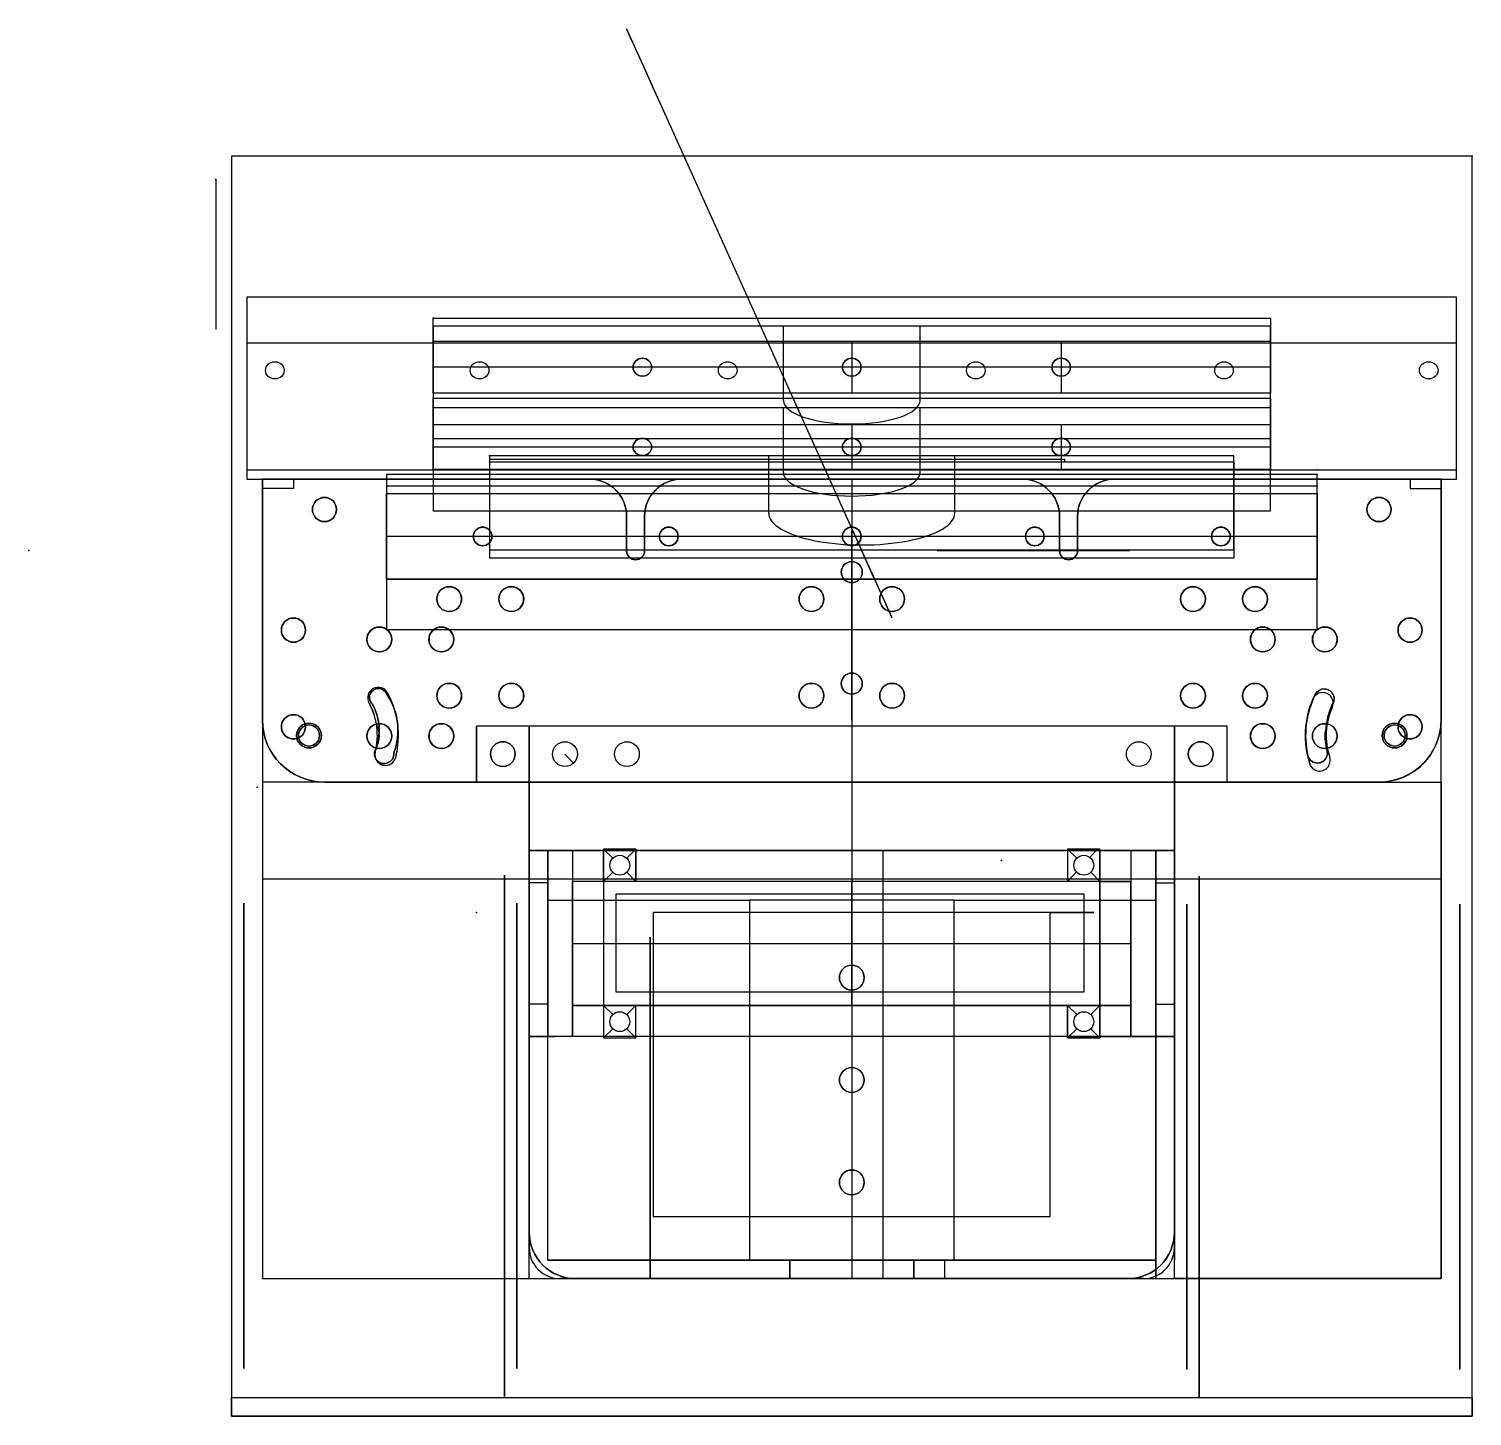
# Model space of a CAD drawing. Header units: millimetres. Extents: x -38 to 195, y -22 to 201.
import ezdxf

# ---------------------------------------------------------------- set-up
doc = ezdxf.new("R2010")
doc.units = ezdxf.units.MM
doc.header["$MEASUREMENT"] = 0
for name, color, linetype in [('75-50 wheel v2_Sketch1', 7, 'Continuous'), ('75-50 wheel v2_Sketch2', 7, 'Continuous'), ('75-50 wheel v2_Sketch3', 7, 'Continuous'), ('75-50 wheel v2_Sketch4', 7, 'Continuous'), ('Battery v1_Sketch1', 7, 'Continuous'), ('Checker v1_Sketch1', 7, 'Continuous'), ('Checker v1_Sketch2', 7, 'Continuous'), ('Cover v32_Sketch1', 7, 'Continuous'), ('Cover v32_Sketch2', 7, 'Continuous'), ('Cover v32_Sketch3', 7, 'Continuous'), ('Cover14.5 v6_Sketch1', 7, 'Continuous'), ('Cover14.5 v6_Sketch2', 7, 'Continuous'), ('Cover14.5 v6_Sketch3', 7, 'Continuous'), ('E18-D80NK_Adjustable_Mounting_Bracket v7_Sketch1', 7, 'Continuous'), ('elsa2ef v3_Sketch1', 7, 'Continuous'), ('elsa2ef v3_Sketch2', 7, 'Continuous'), ('elsa2ef v3_Sketch3', 7, 'Continuous'), ('front weight v9_Sketch1', 7, 'Continuous'), ('front weight v9_Sketch2', 7, 'Continuous'), ('front weight v9_Sketch3', 7, 'Continuous'), ('No5 v1_Sketch1', 7, 'Continuous'), ('number 1 v12_Sketch1', 7, 'Continuous'), ('number 1 v12_Sketch2', 7, 'Continuous'), ('number 1 v12_Sketch3', 7, 'Continuous'), ('number 1 v12_Sketch4', 7, 'Continuous'), ('number 4 v7_Sketch1', 7, 'Continuous'), ('number 4 v7_Sketch2', 7, 'Continuous'), ('robot v30#1_Sketch2', 7, 'Continuous'), ('robot v30#1_Sketch3', 7, 'Continuous'), ('robot v30#1_Sketch4', 7, 'Continuous'), ('rubber v2_Sketch1', 7, 'Continuous'), ('top bodY v24_Sketch1', 7, 'Continuous'), ('top bodY v24_Sketch10', 7, 'Continuous'), ('top bodY v24_Sketch11', 7, 'Continuous'), ('top bodY v24_Sketch12', 7, 'Continuous'), ('top bodY v24_Sketch13', 7, 'Continuous'), ('top bodY v24_Sketch14', 7, 'Continuous'), ('top bodY v24_Sketch15', 7, 'Continuous'), ('top bodY v24_Sketch16', 7, 'Continuous'), ('top bodY v24_Sketch17', 7, 'Continuous'), ('top bodY v24_Sketch5', 7, 'Continuous'), ('top bodY v24_Sketch6', 7, 'Continuous'), ('top bodY v24_Sketch7', 7, 'Continuous'), ('top bodY v24_Sketch8', 7, 'Continuous'), ('top bodY v24_Sketch9', 7, 'Continuous'), ('Worm Gear Holder v20_Sketch1', 7, 'Continuous'), ('Worm Gear Holder v20_Sketch10', 7, 'Continuous'), ('Worm Gear Holder v20_Sketch12', 7, 'Continuous'), ('Worm Gear Holder v20_Sketch13', 7, 'Continuous'), ('Worm Gear Holder v20_Sketch14', 7, 'Continuous'), ('Worm Gear Holder v20_Sketch15', 7, 'Continuous'), ('Worm Gear Holder v20_Sketch16', 7, 'Continuous'), ('Worm Gear Holder v20_Sketch17', 7, 'Continuous'), ('Worm Gear Holder v20_Sketch18', 7, 'Continuous'), ('Worm Gear Holder v20_Sketch19', 7, 'Continuous'), ('Worm Gear Holder v20_Sketch2', 7, 'Continuous'), ('Worm Gear Holder v20_Sketch20', 7, 'Continuous'), ('Worm Gear Holder v20_Sketch21', 7, 'Continuous'), ('Worm Gear Holder v20_Sketch22', 7, 'Continuous'), ('Worm Gear Holder v20_Sketch26', 7, 'Continuous'), ('Worm Gear Holder v20_Sketch27', 7, 'Continuous'), ('Worm Gear Holder v20_Sketch28', 7, 'Continuous'), ('Worm Gear Holder v20_Sketch29', 7, 'Continuous'), ('Worm Gear Holder v20_Sketch30', 7, 'Continuous'), ('Worm Gear Holder v20_Sketch31', 7, 'Continuous'), ('Worm Gear Holder v20_Sketch32', 7, 'Continuous'), ('Worm Gear Holder v20_Sketch33', 7, 'Continuous'), ('Worm Gear Holder v20_Sketch5', 7, 'Continuous'), ('Worm Gear Holder v20_Sketch6', 7, 'Continuous'), ('Worm Gear Holder v20_Sketch7', 7, 'Continuous'), ('Worm Gear Holder v20_Sketch8', 7, 'Continuous')]:
    doc.layers.add(name, color=color, linetype=linetype)

# ---------------------------------------------------------------- blocks, each defined once
blk = doc.blocks.new('WormGearHolderv20')
at = {"layer": 'Worm Gear Holder v20_Sketch1'}
for p, q in [((0, 5.6, 3.95), (0, 0, 3.95)), ((0, 0), (0, 5.6)), ((0, 5.6), (0, 5.6, 3.95)), ((0, 0, 1.95), (0, 5.5, 1.95)), ((0, 4.584, 1.162), (0, 4.464, 1.305)), ((0, 4.584, 2.738), (0, 4.464, 2.595)), ((0, 4.315, 0.938), (0, 4.196, 1.082)), ((0, 4.315, 2.962), (0, 4.196, 2.818)), ((0, 1.88, 0.95), (0, 3.7, 0.95)), ((0, 1.88, 2.95), (0, 3.7, 2.95)), ((0, 2.8, 3.95), (0, 2.8)), ((0, 1.285, 2.962), (0, 1.404, 2.818)), ((0, 1.285, 0.938), (0, 1.404, 1.082)), ((0, 1.15, 1.05), (0, 1.038, 0.916)), ((0, 1.016, 2.738), (0, 1.136, 2.595)), ((0, 1.016, 1.162), (0, 1.136, 1.305)), ((0, 0, 3.95), (0, 0))]:
    blk.add_line(p, q, dxfattribs=at)
at = {"layer": 'Worm Gear Holder v20_Sketch1', "extrusion": (1, 0, 0)}
for centre, radius in [((4.766, 3.36), 0.4), ((4.759, 0.59), 0.4), ((4.766, 3.36), 0.225), ((4.759, 0.59), 0.225), ((0.774, 3.36), 0.4), ((0.759, 0.59), 0.4), ((0.774, 3.36), 0.225), ((0.759, 0.59), 0.225)]:
    blk.add_circle(centre, radius, dxfattribs=at)
for centre, radius, start, end in [((3.7, 1.95), 1, 319.8563, 40.1437), ((4.45, 1.05), 0.175, 219.6585, 39.9527), ((4.45, 2.85), 0.175, 320.0473, 140.3415), ((3.7, 1.95), 1, 269.9935, 299.7548), ((3.7, 1.95), 1, 60.2452, 90.0065), ((1.9, 1.95), 1, 240.2452, 271.1546), ((1.9, 1.95), 1, 88.8454, 119.7548), ((1.15, 1.05), 0.175, 140.0473, 320.3415), ((1.15, 2.85), 0.175, 39.6585, 219.9527), ((1.9, 1.95), 1, 139.8563, 220.1437)]:
    blk.add_arc(centre, radius, start, end, dxfattribs=at)
at = {"layer": 'Worm Gear Holder v20_Sketch1'}
blk.add_point((0, 0), dxfattribs=at)
at = {"layer": 'Worm Gear Holder v20_Sketch10'}
for p, q in [((0.5, 5.9, 4.55), (4.2, 5.9, 4.55)), ((0.5, 5.9), (0.5, 5.9, 4.55)), ((0.5, 5.9, 2.275), (9.9, 5.9, 2.275)), ((9.9, 5.9), (0.5, 5.9)), ((9.15, 5.9, 3.8), (1.15, 5.9, 3.8)), ((9.15, 5.9, 0.75), (1.15, 5.9, 3.8)), ((1.15, 5.9, 3.8), (1.15, 5.9, 0.75)), ((1.15, 5.9, 0.75), (9.15, 5.9, 3.8)), ((1.15, 5.9, 0.75), (9.15, 5.9, 0.75)), ((4.2, 5.9, 4.55), (4.2, 5.9, 0.3)), ((4.2, 5.9, 0.3), (6.2, 5.9, 0.3)), ((6.2, 5.9, 0.3), (6.2, 5.9, 4.55)), ((6.2, 5.9, 4.55), (9.9, 5.9, 4.55)), ((9.15, 5.9, 0.75), (9.15, 5.9, 3.8)), ((9.9, 5.9, 4.55), (9.9, 5.9))]:
    blk.add_line(p, q, dxfattribs=at)
for p in [(0, 5.9), (5.15, 5.9, 2.275)]:
    blk.add_point(p, dxfattribs=at)
at = {"layer": 'Worm Gear Holder v20_Sketch12'}
for p, q in [((6.2, 5.9, 0.3), (4.2, 5.9, 0.3)), ((4.2, 5.9, 0.3), (4.2, 5.6, 0.3)), ((6.2, 5.6, 0.3), (6.2, 5.9, 0.3)), ((3.55, 5.6, 0.3), (3.55, -0.2, 0.3)), ((4.2, 5.6, 0.3), (3.55, 5.6, 0.3)), ((6.85, 5.6, 0.3), (6.2, 5.6, 0.3)), ((6.85, -0.2, 0.3), (6.85, 5.6, 0.3)), ((0.3, -0.2, 0.3), (0.3, -1, 0.3)), ((3.55, -0.2, 0.3), (0.3, -0.2, 0.3)), ((10.1, -0.2, 0.3), (6.85, -0.2, 0.3)), ((10.1, -1, 0.3), (10.1, -0.2, 0.3)), ((0.3, -1, 0.3), (10.1, -1, 0.3))]:
    blk.add_line(p, q, dxfattribs=at)
for centre in [(5.2, 4.35, 0.3), (5.2, 2.7, 0.3), (5.2, 1.05, 0.3)]:
    blk.add_circle(centre, 0.2, dxfattribs=at)
blk.add_point((0, 0, 0.3), dxfattribs=at)
at = {"layer": 'Worm Gear Holder v20_Sketch13'}
for p, q in [((4.2, 5.9, 0.3), (4.2, 5.6, 0.3)), ((6.2, 5.9, 0.3), (4.2, 5.9, 0.3)), ((6.2, 5.6, 0.3), (6.2, 5.9, 0.3)), ((4.2, 5.6, 0.3), (3.55, 5.6, 0.3)), ((3.55, 5.6, 0.3), (3.55, -0.2, 0.3)), ((6.85, 5.6, 0.3), (6.2, 5.6, 0.3)), ((6.85, -0.2, 0.3), (6.85, 5.6, 0.3)), ((3.55, -0.2, 0.3), (0.3, -0.2, 0.3)), ((0.3, -0.2, 0.3), (0.3, -1, 0.3)), ((3.55, -0.2, 0.3), (6.85, -0.2, 0.3)), ((10.1, -0.2, 0.3), (6.85, -0.2, 0.3)), ((10.1, -1, 0.3), (10.1, -0.2, 0.3)), ((0.3, -1, 0.3), (10.1, -1, 0.3))]:
    blk.add_line(p, q, dxfattribs=at)
for centre in [(5.2, 4.35, 0.3), (5.2, 2.7, 0.3), (5.2, 1.05, 0.3)]:
    blk.add_circle(centre, 0.2, dxfattribs=at)
blk.add_point((0, 0, 0.3), dxfattribs=at)
at = {"layer": 'Worm Gear Holder v20_Sketch14'}
for p, q in [((0, -1, 0.3), (10.4, -1, 0.3)), ((0, -1, 4.55), (0, -1)), ((0, -1), (0, -1, 0.3)), ((10.4, -1), (0, -1)), ((0.3, -1, 4.55), (0, -1, 4.55)), ((0, -1), (10.4, -1)), ((10.1, -1, 0.3), (0.3, -1, 0.3)), ((0.3, -1, 0.3), (0.3, -1, 4.55)), ((10.4, -1, 4.55), (10.1, -1, 4.55)), ((10.1, -1, 4.55), (10.1, -1, 0.3)), ((10.4, -1), (10.4, -1, 4.55)), ((10.4, -1, 0.3), (10.4, -1))]:
    blk.add_line(p, q, dxfattribs=at)
blk.add_point((0, -1), dxfattribs=at)
at = {"layer": 'Worm Gear Holder v20_Sketch15'}
for p, q in [((10.4, 5.4, 4.55), (10.4, -1, 4.55)), ((10.4, -3), (10.4, 5.4)), ((10.4, 5.4), (10.4, 5.4, 4.55)), ((10.4, 4.584, 2.738), (10.4, 4.464, 2.595)), ((10.4, 4.464, 1.305), (10.4, 4.584, 1.162)), ((10.4, 4.196, 2.818), (10.4, 4.315, 2.962)), ((10.4, 4.315, 0.938), (10.4, 4.196, 1.082)), ((10.4, 3.7, 0.95), (10.4, 1.92, 0.95)), ((10.4, 1.92, 2.95), (10.4, 3.7, 2.95)), ((10.4, 1.404, 1.082), (10.4, 1.285, 0.938)), ((10.4, 1.285, 2.962), (10.4, 1.404, 2.818)), ((10.4, 1.136, 2.595), (10.4, 1.016, 2.738)), ((10.4, 1.016, 1.162), (10.4, 1.136, 1.305)), ((10.4, -1, 0.3), (10.4, -3, 0.3)), ((10.4, -1, 4.55), (10.4, -1, 0.3)), ((10.4, -2.1), (10.4, -3)), ((10.4, -2.1, 0.3), (10.4, -2.1)), ((10.4, -3, 0.3), (10.4, -2.1, 0.3)), ((10.4, -3), (10.4, -3, 0.3)), ((10.4, -3, 0.3), (10.4, -3))]:
    blk.add_line(p, q, dxfattribs=at)
at = {"layer": 'Worm Gear Holder v20_Sketch15', "extrusion": (1, 0, 0)}
for centre in [(4.766, 3.36, 10.4), (4.759, 0.59, 10.4), (0.774, 3.36, 10.4), (0.759, 0.59, 10.4)]:
    blk.add_circle(centre, 0.325, dxfattribs=at)
for centre, radius, start, end in [((3.7, 1.95, 10.4), 1, 319.8563, 40.1437), ((4.45, 1.05, 10.4), 0.175, 219.6585, 39.9527), ((4.45, 2.85, 10.4), 0.175, 320.0473, 140.3415), ((3.7, 1.95, 10.4), 1, 60.2452, 90.0065), ((3.7, 1.95, 10.4), 1, 269.9935, 299.7548), ((1.9, 1.95, 10.4), 1, 240.2452, 271.1546), ((1.9, 1.95, 10.4), 1, 88.8454, 119.7548), ((1.15, 1.05, 10.4), 0.175, 140.0473, 320.3415), ((1.15, 2.85, 10.4), 0.175, 39.6585, 219.9527), ((1.9, 1.95, 10.4), 1, 139.8563, 220.1437)]:
    blk.add_arc(centre, radius, start, end, dxfattribs=at)
at = {"layer": 'Worm Gear Holder v20_Sketch15'}
blk.add_point((10.4, 0), dxfattribs=at)
at = {"layer": 'Worm Gear Holder v20_Sketch16'}
for p, q in [((0, 5.4, 4.55), (0, 5.4)), ((0, 5.4), (0, -3)), ((0, -1, 4.55), (0, 5.4, 4.55)), ((0, 4.584, 1.162), (0, 4.464, 1.305)), ((0, 4.464, 2.595), (0, 4.584, 2.738)), ((0, 4.315, 2.962), (0, 4.196, 2.818)), ((0, 4.196, 1.082), (0, 4.315, 0.938)), ((0, 3.7, 2.95), (0, 1.92, 2.95)), ((0, 1.92, 0.95), (0, 3.7, 0.95)), ((0, 1.285, 0.938), (0, 1.404, 1.082)), ((0, 1.404, 2.818), (0, 1.285, 2.962)), ((0, 1.016, 2.738), (0, 1.136, 2.595)), ((0, 1.136, 1.305), (0, 1.016, 1.162)), ((0, -1, 0.3), (0, -1, 4.55)), ((0, -3, 0.3), (0, -1, 0.3)), ((0, -3, 0.3), (0, -2.1, 0.3)), ((0, -2.1), (0, -3)), ((0, -2.1, 0.3), (0, -2.1)), ((0, -3), (0, -3, 0.3)), ((0, -3), (0, -3, 0.3))]:
    blk.add_line(p, q, dxfattribs=at)
at = {"layer": 'Worm Gear Holder v20_Sketch16', "extrusion": (-1, 0, 0)}
for centre in [(-4.766, 3.36), (-4.759, 0.59), (-0.774, 3.36), (-0.759, 0.59)]:
    blk.add_circle(centre, 0.325, dxfattribs=at)
for centre, radius, start, end in [((-3.7, 1.95), 1, 139.8563, 220.1437), ((-4.45, 1.05), 0.175, 140.0473, 320.3415), ((-4.45, 2.85), 0.175, 39.6585, 219.9527), ((-3.7, 1.95), 1, 89.9935, 119.7548), ((-3.7, 1.95), 1, 240.2452, 270.0065), ((-1.9, 1.95), 1, 268.8454, 299.7548), ((-1.9, 1.95), 1, 60.2452, 91.1546), ((-1.15, 1.05), 0.175, 219.6585, 39.9527), ((-1.15, 2.85), 0.175, 320.0473, 140.3415), ((-1.9, 1.95), 1, 319.8563, 40.1437)]:
    blk.add_arc(centre, radius, start, end, dxfattribs=at)
at = {"layer": 'Worm Gear Holder v20_Sketch16'}
blk.add_point((0, 0), dxfattribs=at)
at = {"layer": 'Worm Gear Holder v20_Sketch17'}
for p, q in [((6.2, 5.9, 0.3), (4.2, 5.9, 0.3)), ((4.2, 5.9, 0.3), (4.2, 5.6, 0.3)), ((6.2, 5.6, 0.3), (6.2, 5.9, 0.3)), ((3.55, 5.6, 0.3), (3.55, -0.2, 0.3)), ((4.2, 5.6, 0.3), (3.55, 5.6, 0.3)), ((6.85, 5.6, 0.3), (6.2, 5.6, 0.3)), ((6.85, -0.2, 0.3), (6.85, 5.6, 0.3)), ((0.3, -0.2, 0.3), (0.3, -1, 0.3)), ((3.55, -0.2, 0.3), (0.3, -0.2, 0.3)), ((10.1, -0.2, 0.3), (6.85, -0.2, 0.3)), ((10.1, -1, 0.3), (10.1, -0.2, 0.3)), ((0.3, -1, 0.3), (0, -1, 0.3)), ((0, -1, 0.3), (0, -2.1, 0.3)), ((10.4, -1, 0.3), (10.1, -1, 0.3)), ((10.4, -2.1, 0.3), (10.4, -1, 0.3)), ((0, -2.1, 0.3), (-0.85, -2.1, 0.3)), ((-0.85, -2.1, 0.3), (-0.85, -3, 0.3)), ((0, -2.1, 0.3), (0, -3, 0.3)), ((11.25, -2.1, 0.3), (10.4, -2.1, 0.3)), ((11.25, -3, 0.3), (11.25, -2.1, 0.3)), ((-0.85, -3, 0.3), (11.25, -3, 0.3))]:
    blk.add_line(p, q, dxfattribs=at)
for centre in [(5.2, 4.35, 0.3), (5.2, 2.7, 0.3), (5.2, 1.05, 0.3), (-0.425, -2.55, 0.3), (8.825, -2.55, 0.3)]:
    blk.add_circle(centre, 0.2, dxfattribs=at)
blk.add_point((0, 0, 0.3), dxfattribs=at)
at = {"layer": 'Worm Gear Holder v20_Sketch18'}
for p, q in [((9.9, 5.9, 4.55), (0.5, 5.9, 4.55)), ((0.3, 5.6, 4.55), (10.1, 5.6, 4.55)), ((0.3, 5.6, 4.55), (10.1, 5.6, 4.55)), ((0.3, -1, 4.55), (0.3, 5.6, 4.55)), ((0.3, 5.6, 4.55), (0.3, -1, 4.55)), ((10.1, 5.6, 4.55), (10.1, -1, 4.55)), ((0, 5.4, 4.55), (0, -1, 4.55)), ((10.4, -1, 4.55), (10.4, 5.4, 4.55)), ((0, -1, 4.55), (0.3, -1, 4.55)), ((10.1, -1, 4.55), (0.3, -1, 4.55)), ((10.1, -1, 4.55), (10.4, -1, 4.55))]:
    blk.add_line(p, q, dxfattribs=at)
for centre, start, end in [((0.5, 5.4, 4.55), 90, 180), ((9.9, 5.4, 4.55), 0, 90)]:
    blk.add_arc(centre, 0.5, start, end, dxfattribs=at)
blk.add_point((0, 0, 4.55), dxfattribs=at)
at = {"layer": 'Worm Gear Holder v20_Sketch19'}
for p, q in [((3.55, 5.6, 0.3), (3.55, -0.2, 0.3)), ((6.85, 5.6, 0.3), (3.55, 5.6, 0.3)), ((6.85, -0.2, 0.3), (6.85, 5.6, 0.3)), ((0.3, -0.2, 0.3), (0.3, -1, 0.3)), ((3.55, -0.2, 0.3), (0.3, -0.2, 0.3)), ((10.1, -0.2, 0.3), (6.85, -0.2, 0.3)), ((10.1, -1, 0.3), (10.1, -0.2, 0.3)), ((0.3, -1, 0.3), (0, -1, 0.3)), ((0, -1, 0.3), (0, -2.1, 0.3)), ((10.4, -1, 0.3), (10.1, -1, 0.3)), ((10.4, -2.1, 0.3), (10.4, -1, 0.3)), ((-0.85, -2.1, 0.3), (-0.85, -3, 0.3)), ((0, -2.1, 0.3), (-0.85, -2.1, 0.3)), ((11.25, -2.1, 0.3), (10.4, -2.1, 0.3)), ((11.25, -3, 0.3), (11.25, -2.1, 0.3)), ((-0.85, -3, 0.3), (11.25, -3, 0.3))]:
    blk.add_line(p, q, dxfattribs=at)
for centre in [(5.2, 4.35, 0.3), (5.2, 2.7, 0.3), (5.2, 1.05, 0.3), (10.825, -2.55, 0.3)]:
    blk.add_circle(centre, 0.2, dxfattribs=at)
blk.add_point((0, 0, 0.3), dxfattribs=at)
at = {"layer": 'Worm Gear Holder v20_Sketch2'}
for p, q in [((0.3, 0), (0.3, 5.6)), ((0.3, 5.6, 3.95), (0.3, 0, 3.95)), ((0.3, 0), (0.3, 5.6)), ((0.3, 5.6), (0.3, 5.6, 0.3)), ((0.3, 5.6, 0.3), (0.3, 0, 0.3)), ((0.3, 5.6), (0.3, 5.6, 3.95)), ((0.3, 4.584, 2.738), (0.3, 4.464, 2.595)), ((0.3, 4.464, 1.305), (0.3, 4.584, 1.162)), ((0.3, 4.196, 2.818), (0.3, 4.315, 2.962)), ((0.3, 4.315, 0.938), (0.3, 4.196, 1.082)), ((0.3, 1.92, 2.95), (0.3, 3.7, 2.95)), ((0.3, 3.7, 0.95), (0.3, 1.92, 0.95)), ((0.3, 1.404, 1.082), (0.3, 1.285, 0.938)), ((0.3, 1.285, 2.962), (0.3, 1.404, 2.818)), ((0.3, 1.136, 2.595), (0.3, 1.016, 2.738)), ((0.3, 1.016, 1.162), (0.3, 1.136, 1.305)), ((0.3, 0, 3.95), (0.3, 0)), ((0.3, 0, 0.3), (0.3, 0))]:
    blk.add_line(p, q, dxfattribs=at)
at = {"layer": 'Worm Gear Holder v20_Sketch2', "extrusion": (1, 0, 0)}
for centre in [(4.766, 3.36, 0.3), (4.759, 0.59, 0.3), (0.774, 3.36, 0.3), (0.759, 0.59, 0.3)]:
    blk.add_circle(centre, 0.225, dxfattribs=at)
for centre, radius, start, end in [((3.7, 1.95, 0.3), 1, 319.8563, 40.1437), ((4.45, 1.05, 0.3), 0.175, 219.6585, 39.9527), ((4.45, 2.85, 0.3), 0.175, 320.0473, 140.3415), ((3.7, 1.95, 0.3), 1, 60.2452, 90.0065), ((3.7, 1.95, 0.3), 1, 269.9935, 299.7548), ((1.9, 1.95, 0.3), 1, 240.2452, 271.1546), ((1.9, 1.95, 0.3), 1, 88.8454, 119.7548), ((1.15, 1.05, 0.3), 0.175, 140.0473, 320.3415), ((1.15, 2.85, 0.3), 0.175, 39.6585, 219.9527), ((1.9, 1.95, 0.3), 1, 139.8563, 220.1437)]:
    blk.add_arc(centre, radius, start, end, dxfattribs=at)
at = {"layer": 'Worm Gear Holder v20_Sketch2'}
blk.add_point((0.3, 0), dxfattribs=at)
at = {"layer": 'Worm Gear Holder v20_Sketch20'}
for p, q in [((3.55, 5.6, 0.3), (3.55, -0.2, 0.3)), ((6.85, 5.6, 0.3), (3.55, 5.6, 0.3)), ((6.85, -0.2, 0.3), (6.85, 5.6, 0.3)), ((3.55, -0.2, 0.3), (0.3, -0.2, 0.3)), ((0.3, -0.2, 0.3), (0.3, -1, 0.3)), ((10.1, -0.2, 0.3), (6.85, -0.2, 0.3)), ((10.1, -1, 0.3), (10.1, -0.2, 0.3)), ((0.3, -1, 0.3), (0, -1, 0.3)), ((0, -1, 0.3), (0, -2.1, 0.3)), ((10.4, -1, 0.3), (10.1, -1, 0.3)), ((10.4, -2.1, 0.3), (10.4, -1, 0.3)), ((-0.85, -2.1, 0.3), (-0.85, -3, 0.3)), ((0, -2.1, 0.3), (-0.85, -2.1, 0.3)), ((11.25, -2.1, 0.3), (10.4, -2.1, 0.3)), ((11.25, -3, 0.3), (11.25, -2.1, 0.3)), ((-0.85, -3, 0.3), (11.25, -3, 0.3))]:
    blk.add_line(p, q, dxfattribs=at)
for centre in [(5.2, 4.35, 0.3), (5.2, 2.7, 0.3), (5.2, 1.05, 0.3), (-0.425, -2.55, 0.3), (10.825, -2.55, 0.3)]:
    blk.add_circle(centre, 0.2, dxfattribs=at)
blk.add_point((0, 0, 0.3), dxfattribs=at)
at = {"layer": 'Worm Gear Holder v20_Sketch21'}
for p, q in [((9.9, 5.9, 4.55), (0.5, 5.9, 4.55)), ((0, 5.4, 4.55), (0, -1, 4.55)), ((10.4, -1, 4.55), (10.4, 5.4, 4.55)), ((0, -1, 4.55), (10.4, -1, 4.55))]:
    blk.add_line(p, q, dxfattribs=at)
for centre, start, end in [((0.5, 5.4, 4.55), 90, 180), ((9.9, 5.4, 4.55), 0, 90)]:
    blk.add_arc(centre, 0.5, start, end, dxfattribs=at)
blk.add_point((0, 0, 4.55), dxfattribs=at)
at = {"layer": 'Worm Gear Holder v20_Sketch22'}
for p, q in [((0, -1, 4.55), (0, 2, 4.55)), ((0.3, 2, 4.55), (0, 2, 4.55)), ((0, 2, 4.55), (10.4, 2, 4.55)), ((0.3, -1, 4.55), (0.3, 2, 4.55)), ((0.3, 2, 4.55), (0.3, 1.479, 4.55)), ((10.4, 2, 4.55), (10, 2, 4.55)), ((10.1, -1, 4.55), (10.1, 2, 4.55)), ((10.4, -1, 4.55), (10.4, 2, 4.55)), ((0.3, 1.479, 4.55), (0, 1.479, 4.55)), ((10.1, 1.479, 4.55), (10.4, 1.479, 4.55)), ((0.3, -0.479, 4.55), (0, -0.479, 4.55)), ((0.3, -1, 4.55), (0.3, -0.479, 4.55)), ((10.1, -0.479, 4.55), (10.4, -0.479, 4.55)), ((0.3, -1, 4.55), (0, -1, 4.55)), ((10, -1, 4.55), (10.4, -1, 4.55))]:
    blk.add_line(p, q, dxfattribs=at)
blk.add_point((0, 0, 4.55), dxfattribs=at)
at = {"layer": 'Worm Gear Holder v20_Sketch26'}
for p, q in [((0, 2, 4.55), (0, -1, 4.55)), ((1.2, 2, 4.55), (0, 2, 4.55)), ((0, 2, 4.55), (10.4, 2, 4.55)), ((0.7, 2, 4.55), (0.7, 1.5, 4.55)), ((0.7, -1, 4.55), (0.7, 2, 4.55)), ((1.2, 1.5, 4.55), (1.2, 2, 4.55)), ((1.2, -1, 4.55), (1.2, 2, 4.55)), ((9.2, 2, 4.55), (10.4, 2, 4.55)), ((9.2, -1, 4.55), (9.2, 2, 4.55)), ((9.7, -1, 4.55), (9.7, 2, 4.55)), ((9.7, 2, 4.55), (9.7, 1.5, 4.55)), ((10.4, 2, 4.55), (10.4, -1, 4.55)), ((10.4, 2, 4.55), (10.4, -1, 4.55)), ((1.2, 1.5, 4.55), (0.7, 1.5, 4.55)), ((9.2, 1.5, 4.55), (9.7, 1.5, 4.55)), ((0.7, -1, 4.55), (0.7, -0.5, 4.55)), ((1.2, -0.5, 4.55), (0.7, -0.5, 4.55)), ((9.2, -0.5, 4.55), (9.7, -0.5, 4.55)), ((9.7, -1, 4.55), (9.7, -0.5, 4.55)), ((0, -1, 4.55), (1.2, -1, 4.55)), ((10.4, -1, 4.55), (9.2, -1, 4.55))]:
    blk.add_line(p, q, dxfattribs=at)
blk.add_point((0, 0, 4.55), dxfattribs=at)
at = {"layer": 'Worm Gear Holder v20_Sketch27'}
for p, q in [((9.7, 1.5, 4.55), (9.7, 1.5, 6.75)), ((9.7, 1.5, 6.75), (9.7, -0.5, 6.75)), ((9.7, -0.5, 4.55), (9.7, 1.5, 4.55)), ((9.7, 1.2, 6.5), (9.7, 1.2, 4.7)), ((9.7, 1.2, 4.7), (9.7, -0.2, 4.7)), ((9.7, -0.2, 6.5), (9.7, 1.2, 6.5)), ((9.7, -0.2, 4.7), (9.7, -0.2, 6.5)), ((9.7, -0.5, 6.75), (9.7, -0.5, 4.55))]:
    blk.add_line(p, q, dxfattribs=at)
blk.add_point((9.7, 0), dxfattribs=at)
at = {"layer": 'Worm Gear Holder v20_Sketch28'}
for p, q in [((0.7, -0.5, 6.75), (0.7, 1.5, 6.75)), ((0.7, 1.5, 6.75), (0.7, 1.5, 4.55)), ((0.7, 1.5, 4.55), (0.7, -0.5, 4.55)), ((0.7, 1.2, 6.5), (0.7, -0.2, 6.5)), ((0.7, 1.2, 4.7), (0.7, 1.2, 6.5)), ((0.7, -0.2, 4.7), (0.7, 1.2, 4.7)), ((0.7, -0.2, 6.5), (0.7, -0.2, 4.7)), ((0.7, -0.5, 4.55), (0.7, -0.5, 6.75))]:
    blk.add_line(p, q, dxfattribs=at)
blk.add_point((0.7, 0), dxfattribs=at)
at = {"layer": 'Worm Gear Holder v20_Sketch29'}
for p, q in [((1.2, -0.5, 4.55), (1.2, 1.5, 4.55)), ((1.2, 1.5, 4.55), (1.2, 1.5, 6.75)), ((1.2, -0.5, 6.75), (1.2, 1.5, 6.75)), ((1.2, 1.5, 6.75), (1.2, 1.5, 6.5)), ((1.2, -0.5, 6.5), (1.2, 1.5, 6.5)), ((1.2, 1.5, 6.75), (1.2, -0.5, 6.75)), ((1.2, 1.2, 6.5), (1.2, 1.2, 4.7)), ((1.2, -0.2, 6.5), (1.2, 1.2, 6.5)), ((1.2, 1.2, 4.7), (1.2, -0.2, 4.7)), ((1.2, -0.2, 4.7), (1.2, -0.2, 6.5)), ((1.2, -0.5, 6.5), (1.2, -0.5, 6.75)), ((1.2, -0.5, 6.75), (1.2, -0.5, 4.55))]:
    blk.add_line(p, q, dxfattribs=at)
blk.add_point((1.2, 0), dxfattribs=at)
at = {"layer": 'Worm Gear Holder v20_Sketch30'}
for p, q in [((1.2, 1.5, 6.75), (1.2, 2.021, 6.75)), ((1.2, 2.021, 6.75), (1.721, 2.021, 6.75)), ((1.721, 2.021, 6.75), (1.721, 1.5, 6.75)), ((9.2, 2.021, 6.75), (8.679, 2.021, 6.75)), ((8.679, 2.021, 6.75), (8.679, 1.5, 6.75)), ((9.2, 1.5, 6.75), (9.2, 2.021, 6.75)), ((9.7, 1.5, 6.75), (0.7, 1.5, 6.75)), ((0.7, 1.5, 6.75), (0.7, -0.5, 6.75)), ((0.7, 1.5, 6.75), (9.7, 1.5, 6.75)), ((1.2, 1.5, 6.75), (1.721, 1.5, 6.75)), ((5.2, 1.5, 6.75), (5.2, -0.5, 6.75)), ((9.2, 1.5, 6.75), (8.679, 1.5, 6.75)), ((9.7, 1.5, 6.75), (9.2, 1.5, 6.75)), ((9.7, -0.5, 6.75), (9.7, 1.5, 6.75)), ((9.7, 0.5, 6.75), (0.7, 0.5, 6.75)), ((0.7, -0.5, 6.75), (9.7, -0.5, 6.75)), ((1.2, -0.5, 6.75), (1.2, -1.021, 6.75)), ((1.2, -0.5, 6.75), (1.721, -0.5, 6.75)), ((1.721, -1.021, 6.75), (1.721, -0.5, 6.75)), ((8.679, -1.021, 6.75), (8.679, -0.5, 6.75)), ((9.2, -0.5, 6.75), (9.2, -1.021, 6.75)), ((1.2, -1.021, 6.75), (1.721, -1.021, 6.75)), ((9.2, -1.021, 6.75), (8.679, -1.021, 6.75))]:
    blk.add_line(p, q, dxfattribs=at)
blk.add_point((0, 0, 6.75), dxfattribs=at)
at = {"layer": 'Worm Gear Holder v20_Sketch31'}
for p, q in [((1.721, 2.021, 6.75), (1.2, 2.021, 6.75)), ((1.2, 2.021, 6.75), (1.2, 1.5, 6.75)), ((1.2, 2.021, 6.75), (1.347, 1.874, 6.75)), ((1.574, 1.874, 6.75), (1.721, 2.021, 6.75)), ((1.721, 1.5, 6.75), (1.721, 2.021, 6.75)), ((8.679, 2.021, 6.75), (8.826, 1.874, 6.75)), ((8.679, 2.021, 6.75), (8.679, 1.5, 6.75)), ((9.2, 2.021, 6.75), (8.679, 2.021, 6.75)), ((9.2, 2.021, 6.75), (9.053, 1.874, 6.75)), ((9.2, 1.5, 6.75), (9.2, 2.021, 6.75)), ((1.2, 1.5, 6.75), (1.347, 1.647, 6.75)), ((1.574, 1.647, 6.75), (1.721, 1.5, 6.75)), ((8.826, 1.647, 6.75), (8.679, 1.5, 6.75)), ((9.053, 1.647, 6.75), (9.2, 1.5, 6.75)), ((0.7, 1.5, 6.75), (0.7, -0.5, 6.75)), ((1.2, 1.5, 6.75), (0.7, 1.5, 6.75)), ((1.2, 1.5, 6.75), (1.721, 1.5, 6.75)), ((8.679, 1.5, 6.75), (1.721, 1.5, 6.75)), ((9.7, 1.5, 6.75), (9.2, 1.5, 6.75)), ((9.7, -0.5, 6.75), (9.7, 1.5, 6.75)), ((0.7, -0.5, 6.75), (1.2, -0.5, 6.75)), ((1.2, -0.5, 6.75), (1.347, -0.647, 6.75)), ((1.2, -0.5, 6.75), (1.2, -1.021, 6.75)), ((1.721, -0.5, 6.75), (1.579, -0.653, 6.75)), ((1.721, -1.021, 6.75), (1.721, -0.5, 6.75)), ((1.721, -0.5, 6.75), (8.679, -0.5, 6.75)), ((8.679, -0.5, 6.75), (8.679, -1.021, 6.75)), ((8.679, -0.5, 6.75), (8.826, -0.647, 6.75)), ((9.2, -0.5, 6.75), (9.053, -0.647, 6.75)), ((9.2, -0.5, 6.75), (9.7, -0.5, 6.75)), ((9.2, -1.021, 6.75), (9.2, -0.5, 6.75)), ((1.363, -0.888, 6.75), (1.24, -1.021, 6.75)), ((1.574, -0.874, 6.75), (1.721, -1.021, 6.75)), ((8.826, -0.874, 6.75), (8.679, -1.021, 6.75)), ((9.053, -0.874, 6.75), (9.2, -1.021, 6.75)), ((1.2, -1.021, 6.75), (1.721, -1.021, 6.75)), ((8.679, -1.021, 6.75), (9.2, -1.021, 6.75))]:
    blk.add_line(p, q, dxfattribs=at)
for centre in [(1.46, 1.76, 6.75), (8.94, 1.76, 6.75), (1.46, -0.76, 6.75), (8.94, -0.76, 6.75)]:
    blk.add_circle(centre, 0.16, dxfattribs=at)
blk.add_point((0, 0, 6.75), dxfattribs=at)
at = {"layer": 'Worm Gear Holder v20_Sketch32'}
for p, q in [((1.2, 2.021, 6.75), (1.2, 1.5, 6.75)), ((1.721, 2.021, 6.75), (1.2, 2.021, 6.75)), ((1.721, 1.5, 6.75), (1.721, 2.021, 6.75)), ((9.2, 2.021, 6.75), (8.679, 2.021, 6.75)), ((8.679, 2.021, 6.75), (8.679, 1.5, 6.75)), ((9.2, 1.5, 6.75), (9.2, 2.021, 6.75)), ((1.2, 1.5, 6.75), (0.7, 1.5, 6.75)), ((0.7, 1.5, 6.75), (0.7, -0.5, 6.75)), ((8.679, 1.5, 6.75), (1.721, 1.5, 6.75)), ((9.7, 1.5, 6.75), (9.2, 1.5, 6.75)), ((9.7, -0.5, 6.75), (9.7, 1.5, 6.75)), ((1.46, -0.3, 6.75), (1.46, 1.287, 6.75)), ((1.46, 1.287, 6.75), (9, 1.287, 6.75)), ((9, 1.287, 6.75), (9, -0.3, 6.75)), ((9, -0.3, 6.75), (1.46, -0.3, 6.75)), ((0.7, -0.5, 6.75), (1.2, -0.5, 6.75)), ((1.2, -0.5, 6.75), (1.2, -1.021, 6.75)), ((1.721, -0.5, 6.75), (8.679, -0.5, 6.75)), ((1.721, -1.021, 6.75), (1.721, -0.5, 6.75)), ((8.679, -0.5, 6.75), (8.679, -1.021, 6.75)), ((9.2, -1.021, 6.75), (9.2, -0.5, 6.75)), ((9.2, -0.5, 6.75), (9.7, -0.5, 6.75)), ((1.2, -1.021, 6.75), (1.721, -1.021, 6.75)), ((8.679, -1.021, 6.75), (9.2, -1.021, 6.75))]:
    blk.add_line(p, q, dxfattribs=at)
for centre in [(1.46, 1.76, 6.75), (8.94, 1.76, 6.75), (1.46, -0.76, 6.75), (8.94, -0.76, 6.75)]:
    blk.add_circle(centre, 0.16, dxfattribs=at)
blk.add_point((0, 0, 6.75), dxfattribs=at)
at = {"layer": 'Worm Gear Holder v20_Sketch33'}
for p, q in [((9.65, 5.9), (0.75, 5.9)), ((0, 5.15), (0, -2.1)), ((10.4, -2.1), (10.4, 5.15)), ((0, -2.1), (-3.3, -2.1)), ((13.7, -2.1), (10.4, -2.1)), ((-4.3, -3.1), (-4.3, -6.981)), ((14.7, -6.981), (14.7, -3.1)), ((-4.3, -6.981), (14.7, -6.981))]:
    blk.add_line(p, q, dxfattribs=at)
for centre, radius in [((5.2, 4.35), 0.2), ((5.2, 2.7), 0.2), ((5.2, 1.05), 0.2), ((-0.425, -2.55), 0.2), ((10.825, -2.55), 0.2), ((-3.55, -2.85), 0.2), ((-1.426, -2.842), 0.2), ((11.815, -2.842), 0.2), ((13.95, -2.85), 0.2), ((-1.3, -3.492), 0.2), ((-0.3, -3.492), 0.2), ((4.55, -3.492), 0.2), ((5.85, -3.492), 0.2), ((10.689, -3.492), 0.2), ((11.689, -3.492), 0.2), ((5.2, -3.687), 0.17), ((-3.8, -4.549), 0.195), ((-2.426, -4.399), 0.2), ((-1.426, -4.399), 0.2), ((11.815, -4.399), 0.2), ((12.815, -4.399), 0.2), ((14.2, -4.549), 0.195), ((-1.3, -5.049), 0.2), ((-0.3, -5.049), 0.2), ((4.55, -5.049), 0.2), ((5.85, -5.049), 0.2), ((10.689, -5.049), 0.2), ((11.689, -5.049), 0.2), ((5.2, -5.483), 0.17), ((-0.75, -6.058), 0.15), ((2.25, -6.058), 0.15), ((5.2, -6.058), 0.15), ((8.15, -6.058), 0.15), ((11.15, -6.058), 0.15), ((-3.3, -6.492), 0.195), ((13.7, -6.492), 0.195)]:
    blk.add_circle(centre, radius, dxfattribs=at)
for centre, radius, start, end in [((0.75, 5.15), 0.75, 90, 180), ((9.65, 5.15), 0.75, 0, 90), ((-3.3, -3.1), 1, 90, 180), ((13.7, -3.1), 1, 0, 90), ((-2.307, -2.568), 0.161, 17.7447, 207.8401), ((-3.603, -2.849), 1.487, 333.5417, 12.8454), ((12.738, -2.555), 0.157, 320.2275, 185.1944), ((-3.763, -2.831), 1.326, 337.6506, 8.1326), ((13.547, -2.934), 1.032, 159.3435, 214.3437), ((13.698, -2.928), 0.881, 162.0007, 209.0478), ((-2.415, -3.441), 0.16, 138.8795, 333.5417), ((12.83, -3.463), 0.145, 201.2505, 47.7937)]:
    blk.add_arc(centre, radius, start, end, dxfattribs=at)
blk.add_point((14.7, 5.9), dxfattribs=at)
at = {"layer": 'Worm Gear Holder v20_Sketch5'}
for p, q in [((0.3, 5.6, 0.3), (0.3, 5.9, 0.3)), ((0.3, 0, 0.3), (0.3, 5.9, 0.3)), ((0.3, 5.9, 0.3), (0.3, 5.9, 3.95)), ((0.3, 5.9, 3.95), (0.3, 0, 3.95)), ((0.3, 5.9, 0.3), (0.3, 5.9, 3.95)), ((0.3, 5.9, 3.95), (0.3, 5.6, 3.95)), ((0.3, 5.6, 3.95), (0.3, 5.6, 0.3)), ((0.3, 4.464, 1.305), (0.3, 4.584, 1.162)), ((0.3, 4.584, 2.738), (0.3, 4.464, 2.595)), ((0.3, 4.315, 0.938), (0.3, 4.196, 1.082)), ((0.3, 4.196, 2.818), (0.3, 4.315, 2.962)), ((0.3, 1.92, 2.95), (0.3, 3.7, 2.95)), ((0.3, 3.7, 0.95), (0.3, 1.92, 0.95)), ((0.3, 1.404, 1.082), (0.3, 1.285, 0.938)), ((0.3, 1.285, 2.962), (0.3, 1.404, 2.818)), ((0.3, 1.016, 1.162), (0.3, 1.136, 1.305)), ((0.3, 1.136, 2.595), (0.3, 1.016, 2.738)), ((0.3, 0, 3.95), (0.3, 0, 0.3))]:
    blk.add_line(p, q, dxfattribs=at)
at = {"layer": 'Worm Gear Holder v20_Sketch5', "extrusion": (1, 0, 0)}
for centre in [(4.766, 3.36, 0.3), (4.759, 0.59, 0.3), (0.774, 3.36, 0.3), (0.759, 0.59, 0.3)]:
    blk.add_circle(centre, 0.225, dxfattribs=at)
for centre, radius, start, end in [((3.7, 1.95, 0.3), 1, 319.8563, 40.1437), ((4.45, 1.05, 0.3), 0.175, 219.6585, 39.9527), ((4.45, 2.85, 0.3), 0.175, 320.0473, 140.3415), ((3.7, 1.95, 0.3), 1, 269.9935, 299.7548), ((3.7, 1.95, 0.3), 1, 60.2452, 90.0065), ((1.9, 1.95, 0.3), 1, 240.2452, 271.1546), ((1.9, 1.95, 0.3), 1, 88.8454, 119.7548), ((1.15, 2.85, 0.3), 0.175, 39.6585, 219.9527), ((1.15, 1.05, 0.3), 0.175, 140.0473, 320.3415), ((1.9, 1.95, 0.3), 1, 139.8563, 220.1437)]:
    blk.add_arc(centre, radius, start, end, dxfattribs=at)
at = {"layer": 'Worm Gear Holder v20_Sketch5'}
blk.add_point((0.3, 0), dxfattribs=at)
at = {"layer": 'Worm Gear Holder v20_Sketch6'}
for p, q in [((4.7, 5.9, 0.3), (3.7, 5.9, 0.3)), ((3.7, 5.9, 0.3), (3.7, 5.6, 0.3)), ((4.7, -1, 0.3), (4.7, 5.9, 0.3)), ((0.3, -0.2, 0.3), (0.3, 5.6, 0.3)), ((0.3, 5.6, 0.3), (0.3, -1, 0.3)), ((0.3, 5.6, 0.3), (3.55, 5.6, 0.3)), ((3.7, 5.6, 0.3), (0.3, 5.6, 0.3)), ((3.55, 5.6, 0.3), (3.55, -0.2, 0.3)), ((3.55, -0.2, 0.3), (0.3, -0.2, 0.3)), ((0.3, -1, 0.3), (4.7, -1, 0.3))]:
    blk.add_line(p, q, dxfattribs=at)
blk.add_point((0, 0, 0.3), dxfattribs=at)
at = {"layer": 'Worm Gear Holder v20_Sketch7'}
for p, q in [((0.3, 5.6, 4.55), (0.3, 5.6)), ((0.3, 5.6), (3.55, 5.6)), ((0.3, 5.6, 4.55), (8.1, 5.6, 4.55)), ((4.2, 5.6, 4.55), (0.3, 5.6, 4.55)), ((0.3, 5.6, 4.05), (0.3, 5.6, 4.55)), ((8.1, 5.6, 4.05), (0.3, 5.6, 4.05)), ((3.55, 5.6), (3.55, 5.6, 0.3)), ((3.55, 5.6, 0.3), (4.2, 5.6, 0.3)), ((4.2, 5.6, 0.3), (4.2, 5.6, 4.55)), ((6.2, 5.6, 0.3), (6.85, 5.6, 0.3)), ((6.2, 5.6, 4.55), (6.2, 5.6, 0.3)), ((10.1, 5.6, 4.55), (6.2, 5.6, 4.55)), ((6.85, 5.6, 0.3), (6.85, 5.6)), ((6.85, 5.6), (10.1, 5.6)), ((8.1, 5.6, 4.55), (8.1, 5.6, 4.05)), ((10.1, 5.6), (10.1, 5.6, 4.55))]:
    blk.add_line(p, q, dxfattribs=at)
blk.add_point((0, 5.6), dxfattribs=at)
at = {"layer": 'Worm Gear Holder v20_Sketch8'}
for p, q in [((4.2, 5.9, 4.55), (0.5, 5.9, 4.55)), ((4.2, 5.6, 4.55), (4.2, 5.9, 4.55)), ((9.9, 5.9, 4.55), (6.2, 5.9, 4.55)), ((6.2, 5.9, 4.55), (6.2, 5.6, 4.55)), ((0.3, 5.6, 4.55), (4.2, 5.6, 4.55)), ((0.3, -1, 4.55), (0.3, 5.6, 4.55)), ((6.2, 5.6, 4.55), (10.1, 5.6, 4.55)), ((10.1, 5.6, 4.55), (10.1, -1, 4.55)), ((0, 5.4, 4.55), (0, -1, 4.55)), ((10.4, -1, 4.55), (10.4, 5.4, 4.55)), ((2, 4.9, 4.55), (2, 0, 4.55)), ((8.4, 4.9, 4.55), (2, 4.9, 4.55)), ((8.4, 0, 4.55), (8.4, 4.9, 4.55)), ((2, 0, 4.55), (1.3, 0, 4.55)), ((1.3, 0, 4.55), (7.1, 0, 4.55)), ((7.1, 0, 4.55), (8.4, 0, 4.55)), ((0, -1, 4.55), (0.3, -1, 4.55)), ((10.1, -1, 4.55), (10.4, -1, 4.55))]:
    blk.add_line(p, q, dxfattribs=at)
for centre, start, end in [((0.5, 5.4, 4.55), 90, 180), ((9.9, 5.4, 4.55), 0, 90)]:
    blk.add_arc(centre, 0.5, start, end, dxfattribs=at)
blk.add_point((0, 0, 4.55), dxfattribs=at)
blk = doc.blocks.new('topbodYv24')
at = {"layer": 'top bodY v24_Sketch1'}
for p, q in [((0, 12.731), (0, 12.881)), ((0, 12.881), (0.5, 12.881)), ((19, 12.881), (0, 12.881)), ((0, 12.881), (0, 0)), ((0.5, 12.881), (0.5, 12.731)), ((9.5, 12.881), (9.5, 0)), ((18.5, 12.881), (18.5, 12.731)), ((19, 0), (19, 12.881)), ((0.5, 12.731), (0, 12.731)), ((18.5, 12.731), (19, 12.731)), ((4.3, 8), (0, 8)), ((0, 8), (0, 0)), ((4.3, 0), (4.3, 8)), ((14.7, 8), (19, 8)), ((14.7, 0), (14.7, 8)), ((19, 8), (19, 0)), ((0, 6.44), (19, 6.44)), ((0, 0), (19, 0)), ((0, 0), (4.3, 0)), ((19, 0), (14.7, 0))]:
    blk.add_line(p, q, dxfattribs=at)
for centre in [(0.75, 8.75), (18.25, 8.75)]:
    blk.add_circle(centre, 0.2, dxfattribs=at)
blk.add_point((0, 0), dxfattribs=at)
at = {"layer": 'top bodY v24_Sketch10'}
for p, q in [((19, 12.881, 1.793), (0, 12.881, 1.793)), ((0, 12.881, 1.793), (0, 9, 1.793)), ((19, 9, 1.793), (19, 12.881, 1.793)), ((9.5, 9, 1.793), (9.5, 12.048, 1.793)), ((9.5, 9, 1.793), (9.5, 9.635, 1.793)), ((1, 8, 1.793), (4.3, 8, 1.793)), ((4.3, 8, 1.793), (4.3, 0.75, 1.793)), ((14.7, 0.75, 1.793), (14.7, 8, 1.793)), ((14.7, 8, 1.793), (18, 8, 1.793)), ((5.05, 0, 1.793), (13.95, 0, 1.793))]:
    blk.add_line(p, q, dxfattribs=at)
for centre in [(0.75, 8.75, 1.793), (18.25, 8.75, 1.793), (3.875, 8.45, 1.793), (15.125, 8.45, 1.793), (9.5, 4.85, 1.793), (9.5, 3.2, 1.793), (9.5, 1.55, 1.793)]:
    blk.add_circle(centre, 0.2, dxfattribs=at)
for centre, radius, start, end in [((1, 9, 1.793), 1, 180, 270), ((18, 9, 1.793), 1, 270, 360), ((5.05, 0.75, 1.793), 0.75, 180, 270), ((13.95, 0.75, 1.793), 0.75, 270, 0)]:
    blk.add_arc(centre, radius, start, end, dxfattribs=at)
blk.add_point((0, 0, 1.793), dxfattribs=at)
at = {"layer": 'top bodY v24_Sketch11'}
for centre in [(9.5, 11.383, 1.793), (9.5, 9.587, 1.793)]:
    blk.add_circle(centre, 0.17, dxfattribs=at)
blk.add_point((0, 0, 1.793), dxfattribs=at)
at = {"layer": 'top bodY v24_Sketch12'}
for centre, radius, start, end in [((1.87, 9.363, 1.793), 0.145, 21.2505, 227.7937), ((1.153, 8.834, 1.793), 1.032, 339.3435, 34.3437), ((1.002, 8.828, 1.793), 0.881, 342.0007, 29.0478), ((1.962, 8.455, 1.793), 0.157, 140.2275, 5.1944)]:
    blk.add_arc(centre, radius, start, end, dxfattribs=at)
blk.add_point((0, 0, 1.793), dxfattribs=at)
at = {"layer": 'top bodY v24_Sketch13'}
for centre, radius, start, end in [((18.303, 8.749, 1.793), 1.487, 153.5417, 192.8454), ((17.115, 9.341, 1.793), 0.16, 318.8795, 153.5417), ((18.463, 8.731, 1.793), 1.326, 157.6506, 188.1326), ((17.007, 8.468, 1.793), 0.161, 186.7563, 27.8401)]:
    blk.add_arc(centre, radius, start, end, dxfattribs=at)
blk.add_point((0, 0, 1.793), dxfattribs=at)
at = {"layer": 'top bodY v24_Sketch14'}
for p, q in [((4.3, 6.9, 1.707), (14.7, 6.9, 1.707)), ((4.3, 6.9, 2.093), (4.3, 6.9, 6.343)), ((4.6, 6.9, 2.093), (4.3, 6.9, 2.093)), ((4.3, 6.9, 6.343), (14.7, 6.9, 6.343)), ((4.3, 6.9, 2.093), (4.3, 6.9, 1.707)), ((14.4, 6.9, 6.043), (4.6, 6.9, 6.043)), ((4.6, 6.9, 6.043), (4.6, 6.9, 2.093)), ((14.7, 6.9, 2.093), (14.4, 6.9, 2.093)), ((14.4, 6.9, 2.093), (14.4, 6.9, 6.043)), ((14.7, 6.9, 6.343), (14.7, 6.9, 2.093)), ((14.7, 6.9, 1.707), (14.7, 6.9, 2.093))]:
    blk.add_line(p, q, dxfattribs=at)
blk.add_point((14.7, 6.9, -1.793), dxfattribs=at)
at = {"layer": 'top bodY v24_Sketch15'}
blk.add_line((12.458, 11.729, 5.315), (12.458, 11.729, 1.818), dxfattribs=at)
at = {"layer": 'top bodY v24_Sketch15', "extrusion": (-8.32667e-17, 1, 8.32667e-17)}
blk.add_circle((-12.427, 3.765, 11.729), 1.55, dxfattribs=at)
at = {"layer": 'top bodY v24_Sketch15'}
blk.add_point((-3.765, 11.729, -14.382), dxfattribs=at)
at = {"layer": 'top bodY v24_Sketch16'}
for p, q in [((19, 12.881, 1.793), (0, 12.881, 1.793)), ((0, 12.881, 1.793), (0, 9, 1.793)), ((19, 9, 1.793), (19, 12.881, 1.793)), ((1, 8, 1.793), (4.3, 8, 1.793)), ((4.3, 8, 1.793), (4.3, 0.75, 1.793)), ((14.7, 0.75, 1.793), (14.7, 8, 1.793)), ((14.7, 8, 1.793), (18, 8, 1.793)), ((5.05, 0, 1.793), (13.95, 0, 1.793))]:
    blk.add_line(p, q, dxfattribs=at)
for centre, radius in [((1, 12.392, 1.793), 0.195), ((18, 12.392, 1.793), 0.195), ((9.5, 11.383, 1.793), 0.17), ((3.011, 10.949, 1.793), 0.2), ((4.011, 10.949, 1.793), 0.2), ((8.85, 10.949, 1.793), 0.2), ((10.15, 10.949, 1.793), 0.2), ((15, 10.949, 1.793), 0.2), ((16, 10.949, 1.793), 0.2), ((0.5, 10.449, 1.793), 0.195), ((1.885, 10.299, 1.793), 0.2), ((2.885, 10.299, 1.793), 0.2), ((16.126, 10.299, 1.793), 0.2), ((17.126, 10.299, 1.793), 0.2), ((18.5, 10.449, 1.793), 0.195), ((3.011, 9.392, 1.793), 0.2), ((4.011, 9.392, 1.793), 0.2), ((8.85, 9.392, 1.793), 0.2), ((9.5, 9.587, 1.793), 0.17), ((10.15, 9.392, 1.793), 0.2), ((15, 9.392, 1.793), 0.2), ((16, 9.392, 1.793), 0.2), ((0.75, 8.75, 1.793), 0.2), ((2.885, 8.742, 1.793), 0.2), ((16.126, 8.742, 1.793), 0.2), ((18.25, 8.75, 1.793), 0.2), ((3.875, 8.45, 1.793), 0.2), ((15.125, 8.45, 1.793), 0.2), ((9.5, 4.85, 1.793), 0.2), ((9.5, 3.2, 1.793), 0.2), ((9.5, 1.55, 1.793), 0.2)]:
    blk.add_circle(centre, radius, dxfattribs=at)
for centre, radius, start, end in [((1.87, 9.363, 1.793), 0.145, 21.2505, 227.7937), ((1.153, 8.834, 1.793), 1.032, 339.3435, 34.3437), ((18.303, 8.749, 1.793), 1.487, 153.5417, 192.8454), ((17.115, 9.341, 1.793), 0.16, 318.8795, 153.5417), ((1.002, 8.828, 1.793), 0.881, 342.0007, 29.0478), ((18.463, 8.731, 1.793), 1.326, 157.6506, 188.1326), ((1, 9, 1.793), 1, 180, 270), ((18, 9, 1.793), 1, 270, 360), ((1.962, 8.455, 1.793), 0.157, 140.2275, 5.1944), ((17.007, 8.468, 1.793), 0.161, 197.7447, 27.8401), ((5.05, 0.75, 1.793), 0.75, 180, 270), ((13.95, 0.75, 1.793), 0.75, 270, 0)]:
    blk.add_arc(centre, radius, start, end, dxfattribs=at)
blk.add_point((0, 0, 1.793), dxfattribs=at)
at = {"layer": 'top bodY v24_Sketch17'}
for p, q in [((0, 12.881, 1.543), (19, 12.881, 1.543)), ((0, 9, 1.543), (0, 12.881, 1.543)), ((19, 12.881, 1.543), (19, 9, 1.543)), ((4.3, 8, 1.543), (1, 8, 1.543)), ((4.3, 0.75, 1.543), (4.3, 8, 1.543)), ((18, 8, 1.543), (14.7, 8, 1.543)), ((14.7, 8, 1.543), (14.7, 0.75, 1.543)), ((13.95, 0, 1.543), (5.05, 0, 1.543))]:
    blk.add_line(p, q, dxfattribs=at)
at = {"layer": 'top bodY v24_Sketch17', "extrusion": (0, 0, -1)}
for centre, radius in [((-1, 12.392, -1.543), 0.195), ((-18, 12.392, -1.543), 0.195), ((-3.55, 11.958, -1.543), 0.15), ((-6.55, 11.958, -1.543), 0.15), ((-9.5, 11.958, -1.543), 0.15), ((-12.45, 11.958, -1.543), 0.15), ((-15.45, 11.958, -1.543), 0.15), ((-9.5, 11.383, -1.543), 0.17), ((-3.011, 10.949, -1.543), 0.2), ((-4.011, 10.949, -1.543), 0.2), ((-8.85, 10.949, -1.543), 0.2), ((-10.15, 10.949, -1.543), 0.2), ((-15, 10.949, -1.543), 0.2), ((-16, 10.949, -1.543), 0.2), ((-0.5, 10.449, -1.543), 0.195), ((-1.885, 10.299, -1.543), 0.2), ((-2.885, 10.299, -1.543), 0.2), ((-16.126, 10.299, -1.543), 0.2), ((-17.126, 10.299, -1.543), 0.2), ((-18.5, 10.449, -1.543), 0.195), ((-3.011, 9.392, -1.543), 0.2), ((-4.011, 9.392, -1.543), 0.2), ((-8.85, 9.392, -1.543), 0.2), ((-9.5, 9.587, -1.543), 0.17), ((-10.15, 9.392, -1.543), 0.2), ((-15, 9.392, -1.543), 0.2), ((-16, 9.392, -1.543), 0.2), ((-0.75, 8.75, -1.543), 0.2), ((-2.885, 8.742, -1.543), 0.2), ((-16.126, 8.742, -1.543), 0.2), ((-18.25, 8.75, -1.543), 0.2), ((-3.875, 8.45, -1.543), 0.2), ((-15.125, 8.45, -1.543), 0.2), ((-9.5, 4.85, -1.543), 0.2), ((-9.5, 3.2, -1.543), 0.2), ((-9.5, 1.55, -1.543), 0.2)]:
    blk.add_circle(centre, radius, dxfattribs=at)
for centre, radius, start, end in [((-1.87, 9.363, -1.543), 0.145, 312.2063, 158.7495), ((-1.153, 8.834, -1.543), 1.032, 145.6563, 200.6565), ((-18.303, 8.749, -1.543), 1.487, 347.1546, 26.4583), ((-17.115, 9.341, -1.543), 0.16, 26.4583, 221.1205), ((-1.002, 8.828, -1.543), 0.881, 150.9522, 197.9993), ((-18.463, 8.731, -1.543), 1.326, 351.8674, 22.3494), ((-1, 9, -1.543), 1, 270, 0), ((-18, 9, -1.543), 1, 180, 270), ((-1.962, 8.455, -1.543), 0.157, 174.8056, 39.7725), ((-17.007, 8.468, -1.543), 0.161, 152.1599, 342.2553), ((-5.05, 0.75, -1.543), 0.75, 270, 0), ((-13.95, 0.75, -1.543), 0.75, 180, 270)]:
    blk.add_arc(centre, radius, start, end, dxfattribs=at)
at = {"layer": 'top bodY v24_Sketch17'}
blk.add_point((0, 0, 1.543), dxfattribs=at)
at = {"layer": 'top bodY v24_Sketch5'}
for p, q in [((19, 12.881, 1.793), (0, 12.881, 1.793)), ((0, 12.881, 1.793), (0, 9, 1.793)), ((19, 9, 1.793), (19, 12.881, 1.793)), ((1, 8, 1.793), (4.3, 8, 1.793)), ((4.3, 8, 1.793), (4.3, 0.75, 1.793)), ((14.7, 8, 1.793), (18, 8, 1.793)), ((14.7, 0.75, 1.793), (14.7, 8, 1.793)), ((5.05, 0, 1.793), (13.95, 0, 1.793))]:
    blk.add_line(p, q, dxfattribs=at)
for centre in [(0.75, 8.75, 1.793), (18.25, 8.75, 1.793), (9.5, 4.85, 1.793), (9.5, 3.2, 1.793), (9.5, 1.55, 1.793)]:
    blk.add_circle(centre, 0.2, dxfattribs=at)
for centre, radius, start, end in [((1, 9, 1.793), 1, 180, 270), ((18, 9, 1.793), 1, 270, 360), ((5.05, 0.75, 1.793), 0.75, 180, 270), ((13.95, 0.75, 1.793), 0.75, 270, 0)]:
    blk.add_arc(centre, radius, start, end, dxfattribs=at)
blk.add_point((0, 0, 1.793), dxfattribs=at)
at = {"layer": 'top bodY v24_Sketch6'}
for p, q in [((19, 12.881, 1.793), (0, 12.881, 1.793)), ((0, 12.881, 1.793), (0, 9, 1.793)), ((19, 9, 1.793), (19, 12.881, 1.793)), ((5.013, 8.304, 1.793), (4.876, 8.45, 1.793)), ((1, 8, 1.793), (4.3, 8, 1.793)), ((4.3, 8, 1.793), (4.3, 0.75, 1.793)), ((14.7, 8, 1.793), (14.555, 8, 1.793)), ((14.7, 0.75, 1.793), (14.7, 8, 1.793)), ((14.7, 8, 1.793), (18, 8, 1.793)), ((5.05, 0, 1.793), (13.95, 0, 1.793))]:
    blk.add_line(p, q, dxfattribs=at)
for centre in [(0.75, 8.75, 1.793), (18.25, 8.75, 1.793), (4.876, 8.45, 1.793), (14.127, 8.45, 1.793), (9.5, 4.85, 1.793), (9.5, 3.2, 1.793), (9.5, 1.55, 1.793)]:
    blk.add_circle(centre, 0.2, dxfattribs=at)
for centre, radius, start, end in [((1, 9, 1.793), 1, 180, 270), ((18, 9, 1.793), 1, 270, 360), ((5.05, 0.75, 1.793), 0.75, 180, 270), ((13.95, 0.75, 1.793), 0.75, 270, 0)]:
    blk.add_arc(centre, radius, start, end, dxfattribs=at)
blk.add_point((0, 0, 1.793), dxfattribs=at)
at = {"layer": 'top bodY v24_Sketch7'}
for p, q in [((14.7, 8, 2.093), (14.7, 6.9, 2.093)), ((14.7, 0.5, 1.793), (14.7, 8, 1.793)), ((14.7, 8, 1.793), (14.7, 8, 2.093)), ((14.7, 6.9, 6.343), (14.7, 0.5, 6.343)), ((14.7, 6.9, 2.093), (14.7, 6.9, 6.343)), ((14.7, 4.764, 3.098), (14.7, 4.884, 2.955)), ((14.7, 4.884, 4.531), (14.7, 4.764, 4.388)), ((14.7, 4.615, 2.731), (14.7, 4.496, 2.875)), ((14.7, 4.496, 4.611), (14.7, 4.615, 4.755)), ((14.7, 2.2, 4.743), (14.7, 3.98, 4.743)), ((14.7, 3.98, 2.743), (14.7, 2.2, 2.743)), ((14.7, 1.704, 2.875), (14.7, 1.585, 2.731)), ((14.7, 1.585, 4.755), (14.7, 1.704, 4.611)), ((14.7, 1.316, 2.955), (14.7, 1.436, 3.098)), ((14.7, 1.436, 4.388), (14.7, 1.316, 4.531)), ((14.7, 0.5, 6.343), (14.7, 0.5, 1.793))]:
    blk.add_line(p, q, dxfattribs=at)
at = {"layer": 'top bodY v24_Sketch7', "extrusion": (1, 1.2326e-32, 0)}
blk.add_circle((8.442, -1.793, 14.7), 0.0577, dxfattribs=at)
at = {"layer": 'top bodY v24_Sketch7', "extrusion": (1, 9.4815e-33, 0)}
for centre in [(5.141, 2.383, 14.7), (5.126, 5.153, 14.7), (1.141, 2.383, 14.7), (1.134, 5.153, 14.7)]:
    blk.add_circle(centre, 0.325, dxfattribs=at)
at = {"layer": 'top bodY v24_Sketch7', "extrusion": (1, 1.33956e-32, -3.23545e-33)}
for centre, start, end in [((4, 3.743, 14.7), 319.8563, 40.1437), ((2.2, 3.743, 14.7), 139.8563, 220.1437)]:
    blk.add_arc(centre, 1, start, end, dxfattribs=at)
at = {"layer": 'top bodY v24_Sketch7', "extrusion": (1, 1.24028e-32, 1.09543e-33)}
for centre, start, end in [((4.75, 4.643, 14.7), 320.0473, 140.3415), ((1.45, 2.843, 14.7), 140.0473, 320.3415)]:
    blk.add_arc(centre, 0.175, start, end, dxfattribs=at)
at = {"layer": 'top bodY v24_Sketch7', "extrusion": (1, 1.2397e-32, -1.1591e-33)}
for centre, start, end in [((4.75, 2.843, 14.7), 219.6585, 39.9527), ((1.45, 4.643, 14.7), 39.6585, 219.9527)]:
    blk.add_arc(centre, 0.175, start, end, dxfattribs=at)
at = {"layer": 'top bodY v24_Sketch7', "extrusion": (1, 1.37595e-32, -7.66805e-34)}
for centre, start, end in [((4, 3.743, 14.7), 60.2452, 91.1546), ((2.2, 3.743, 14.7), 240.2452, 270.0065)]:
    blk.add_arc(centre, 1, start, end, dxfattribs=at)
at = {"layer": 'top bodY v24_Sketch7', "extrusion": (1, 1.23273e-32, -5.58113e-35)}
blk.add_arc((4, 3.743, 14.7), 1, 268.8454, 299.7548, dxfattribs=at)
at = {"layer": 'top bodY v24_Sketch7', "extrusion": (1, 1.2326e-32, 9.85669e-38)}
blk.add_arc((2.2, 3.743, 14.7), 1, 89.9935, 119.7548, dxfattribs=at)
at = {"layer": 'top bodY v24_Sketch7'}
blk.add_point((14.7, 5.9, -1.793), dxfattribs=at)
at = {"layer": 'top bodY v24_Sketch8'}
for p, q in [((3.45, 8.9, 1.793), (3.45, 8, 1.793)), ((3.45, 8.9, 2.093), (3.45, 8.9, 1.793)), ((3.45, 8, 2.093), (3.45, 8.9, 2.093)), ((3.45, 8, 1.793), (3.45, 8, 2.093))]:
    blk.add_line(p, q, dxfattribs=at)
blk.add_point((3.45, 5.9, -1.793), dxfattribs=at)
at = {"layer": 'top bodY v24_Sketch9'}
for p, q in [((0, 12.881, 1.793), (0, 9, 1.793)), ((19, 12.881, 1.793), (0, 12.881, 1.793)), ((19, 9, 1.793), (19, 12.881, 1.793)), ((1, 8, 1.793), (4.3, 8, 1.793)), ((4.3, 8, 1.793), (4.3, 0.75, 1.793)), ((14.7, 8, 1.793), (18, 8, 1.793)), ((14.7, 0.75, 1.793), (14.7, 8, 1.793)), ((5.05, 0, 1.793), (13.95, 0, 1.793))]:
    blk.add_line(p, q, dxfattribs=at)
for centre in [(0.75, 8.75, 1.793), (18.25, 8.75, 1.793), (3.875, 8.45, 1.793), (15.125, 8.45, 1.793), (9.5, 4.85, 1.793), (9.5, 3.2, 1.793), (9.5, 1.55, 1.793)]:
    blk.add_circle(centre, 0.2, dxfattribs=at)
for centre, radius, start, end in [((1, 9, 1.793), 1, 180, 270), ((18, 9, 1.793), 1, 270, 360), ((5.05, 0.75, 1.793), 0.75, 180, 270), ((13.95, 0.75, 1.793), 0.75, 270, 0)]:
    blk.add_arc(centre, radius, start, end, dxfattribs=at)
blk.add_point((0, 0, 1.793), dxfattribs=at)
blk = doc.blocks.new('E18-D80NK_Adjustable_Mounting_Bracketv7')
at = {"layer": 'E18-D80NK_Adjustable_Mounting_Bracket v7_Sketch1'}
for p, q in [((14.7, 6.9, 6.343), (4.3, 6.9, 6.343)), ((4.3, 6.9, 6.343), (4.3, 0.5, 6.343)), ((14.7, 0.5, 6.343), (14.7, 6.9, 6.343)), ((5, 4.4, 6.343), (5, 6.4, 6.343)), ((5, 6.4, 6.343), (5.5, 6.4, 6.343)), ((5.5, 6.4, 6.343), (5.5, 4.4, 6.343)), ((13.5, 4.4, 6.343), (13.5, 6.4, 6.343)), ((13.5, 6.4, 6.343), (14, 6.4, 6.343)), ((14, 6.4, 6.343), (14, 4.4, 6.343)), ((5.5, 4.4, 6.343), (5, 4.4, 6.343)), ((14, 4.4, 6.343), (13.5, 4.4, 6.343)), ((4.8, 0, 6.343), (14.2, 0, 6.343))]:
    blk.add_line(p, q, dxfattribs=at)
for centre, start, end in [((4.8, 0.5, 6.343), 180, 270), ((14.2, 0.5, 6.343), 270, 360)]:
    blk.add_arc(centre, 0.5, start, end, dxfattribs=at)
blk.add_point((0, 0, 6.343), dxfattribs=at)
blk = doc.blocks.new('75-50wheelv2')
at = {"layer": '75-50 wheel v2_Sketch1'}
for radius in [3.725, 0.3]:
    blk.add_circle((0, 0), radius, dxfattribs=at)
blk.add_point((0, 0), dxfattribs=at)
at = {"layer": '75-50 wheel v2_Sketch2'}
for radius in [3.725, 3, 0.3]:
    blk.add_circle((0, 0, 4.4), radius, dxfattribs=at)
blk.add_point((0, 0, 4.4), dxfattribs=at)
at = {"layer": '75-50 wheel v2_Sketch3', "extrusion": (0, 0, -1)}
for radius in [3.75, 3.725, 0.3]:
    blk.add_circle((0, 0), radius, dxfattribs=at)
at = {"layer": '75-50 wheel v2_Sketch3'}
blk.add_point((0, 0), dxfattribs=at)
at = {"layer": '75-50 wheel v2_Sketch4'}
for radius in [3.75, 3.725, 3, 3]:
    blk.add_circle((0, 0, 4.4), radius, dxfattribs=at)
blk.add_point((0, 0, 4.4), dxfattribs=at)
blk = doc.blocks.new('rubberv2')
at = {"layer": 'rubber v2_Sketch1'}
for radius in [4.2, 3.7]:
    blk.add_circle((0, 0), radius, dxfattribs=at)
blk.add_point((0, 0), dxfattribs=at)
blk = doc.blocks.new('elsa2efv3')
at = {"layer": 'elsa2ef v3_Sketch1'}
for p, q in [((9.271, 0.1), (0, 0.1)), ((0, 0.1), (0, 0)), ((0, 0), (9.271, 0)), ((9.271, 0), (9.271, 0.1))]:
    blk.add_line(p, q, dxfattribs=at)
blk.add_point((0, 0), dxfattribs=at)
at = {"layer": 'elsa2ef v3_Sketch2'}
for p, q in [((0, 0), (0, -4.55)), ((0, 0), (12, 0)), ((12, 0), (12, -4.55)), ((12, -4.55), (0, -4.55))]:
    blk.add_line(p, q, dxfattribs=at)
blk.add_point((0, 0), dxfattribs=at)
at = {"layer": 'elsa2ef v3_Sketch3'}
for p, q in [((0, 0, 0.1), (0, -4.423, 0.1)), ((12, 0, 0.1), (0, 0, 0.1)), ((4.5, -2.7, 0.1), (4.5, 0, 0.1)), ((7.5, -2.7, 0.1), (7.5, 0, 0.1)), ((12, -4.423, 0.1), (12, 0, 0.1)), ((0, -4.423, 0.1), (12, -4.423, 0.1))]:
    blk.add_line(p, q, dxfattribs=at)
at = {"layer": 'elsa2ef v3_Sketch3', "extrusion": (-9.047e-15, 1.15086e-08, 1)}
blk.add_arc((6, -2.7, 0.1), 1.5, 180, 0, dxfattribs=at)
at = {"layer": 'elsa2ef v3_Sketch3'}
blk.add_point((0, 0, 0.1), dxfattribs=at)
blk = doc.blocks.new('Checkerv1')
at = {"layer": 'Checker v1_Sketch1'}
for p, q in [((20, 20.3), (0, 20.3)), ((0, 20.3), (0, 0)), ((20, 0), (20, 20.3)), ((0, 0), (20, 0))]:
    blk.add_line(p, q, dxfattribs=at)
blk.add_point((0, 0), dxfattribs=at)
at = {"layer": 'Checker v1_Sketch2'}
for p, q in [((0, 20.3, 0.3), (20, 20.3, 0.3)), ((0, 20, 0.3), (0, 20.3, 0.3)), ((0, 20.3, 0.3), (0, 0, 0.3)), ((20, 20.3, 0.3), (0, 20.3, 0.3)), ((20, 0, 0.3), (20, 20.3, 0.3)), ((20, 20.3, 0.3), (20, 20, 0.3)), ((20, 20, 0.3), (0, 20, 0.3)), ((0, 0, 0.3), (20, 0, 0.3))]:
    blk.add_line(p, q, dxfattribs=at)
blk.add_point((0, 0, 0.3), dxfattribs=at)
blk = doc.blocks.new('frontweightv9')
at = {"layer": 'front weight v9_Sketch1'}
for p, q in [((0.085, 4.964), (5.355, 4.964)), ((0.085, 1.083), (0.085, 4.964)), ((6.845, 4.964), (12.334, 4.964)), ((13.824, 4.964), (19.085, 4.964)), ((19.085, 4.964), (19.085, 1.083)), ((5.955, 4.364), (5.955, 3.809)), ((6.245, 3.809), (6.245, 4.364)), ((12.934, 4.364), (12.934, 3.809)), ((13.224, 3.809), (13.224, 4.364)), ((18.085, 0.083), (1.085, 0.083))]:
    blk.add_line(p, q, dxfattribs=at)
at = {"layer": 'front weight v9_Sketch1', "extrusion": (0, 0, -1)}
for centre, radius in [((-1.085, 4.474), 0.195), ((-18.085, 4.474), 0.195), ((-3.635, 4.04), 0.15), ((-6.635, 4.04), 0.15), ((-9.585, 4.04), 0.15), ((-12.535, 4.04), 0.15), ((-15.535, 4.04), 0.15), ((-3.095, 3.031), 0.2), ((-4.095, 3.031), 0.2), ((-8.935, 3.031), 0.2), ((-10.235, 3.031), 0.2), ((-15.085, 3.031), 0.2), ((-16.085, 3.031), 0.2), ((-0.585, 2.531), 0.195), ((-1.969, 2.381), 0.2), ((-2.969, 2.381), 0.2), ((-16.21, 2.381), 0.2), ((-17.21, 2.381), 0.2), ((-18.585, 2.531), 0.195), ((-3.095, 1.474), 0.2), ((-4.095, 1.474), 0.2), ((-8.935, 1.474), 0.2), ((-10.235, 1.474), 0.2), ((-15.085, 1.474), 0.2), ((-16.085, 1.474), 0.2), ((-0.585, 0.974), 0.195), ((-18.585, 0.974), 0.195), ((-1.969, 0.824), 0.2), ((-2.969, 0.824), 0.2), ((-16.21, 0.824), 0.2), ((-17.21, 0.824), 0.2)]:
    blk.add_circle(centre, radius, dxfattribs=at)
for centre, radius, start, end in [((-5.355, 4.364), 0.6, 90, 180), ((-6.845, 4.364), 0.6, 360, 90), ((-12.334, 4.364), 0.6, 90, 180), ((-13.824, 4.364), 0.6, 0, 90), ((-6.1, 3.809), 0.145, 180, 360), ((-13.079, 3.809), 0.145, 180, 360), ((-1.085, 1.083), 1, 270, 360), ((-18.085, 1.083), 1, 180, 270)]:
    blk.add_arc(centre, radius, start, end, dxfattribs=at)
at = {"layer": 'front weight v9_Sketch1'}
blk.add_point((0, 0), dxfattribs=at)
at = {"layer": 'front weight v9_Sketch2'}
for p, q in [((5.355, 4.964, 0.3), (0.085, 4.964, 0.3)), ((0.085, 4.964, 0.3), (0.085, 1.083, 0.3)), ((12.334, 4.964, 0.3), (6.845, 4.964, 0.3)), ((19.085, 4.964, 0.3), (13.824, 4.964, 0.3)), ((19.085, 1.083, 0.3), (19.085, 4.964, 0.3)), ((5.955, 3.809, 0.3), (5.955, 4.364, 0.3)), ((6.245, 4.364, 0.3), (6.245, 3.809, 0.3)), ((12.934, 3.809, 0.3), (12.934, 4.364, 0.3)), ((13.224, 4.364, 0.3), (13.224, 3.809, 0.3)), ((1.085, 0.083, 0.3), (18.085, 0.083, 0.3))]:
    blk.add_line(p, q, dxfattribs=at)
for centre, radius in [((1.085, 4.474, 0.3), 0.195), ((18.085, 4.474, 0.3), 0.195), ((3.635, 4.04, 0.3), 0.15), ((6.635, 4.04, 0.3), 0.15), ((9.585, 4.04, 0.3), 0.15), ((12.535, 4.04, 0.3), 0.15), ((15.535, 4.04, 0.3), 0.15), ((9.585, 3.466, 0.3), 0.17), ((3.095, 3.031, 0.3), 0.2), ((4.095, 3.031, 0.3), 0.2), ((8.935, 3.031, 0.3), 0.2), ((10.235, 3.031, 0.3), 0.2), ((15.085, 3.031, 0.3), 0.2), ((16.085, 3.031, 0.3), 0.2), ((0.585, 2.531, 0.3), 0.195), ((1.969, 2.381, 0.3), 0.2), ((2.969, 2.381, 0.3), 0.2), ((16.21, 2.381, 0.3), 0.2), ((17.21, 2.381, 0.3), 0.2), ((18.585, 2.531, 0.3), 0.195), ((3.095, 1.474, 0.3), 0.2), ((4.095, 1.474, 0.3), 0.2), ((8.935, 1.474, 0.3), 0.2), ((9.585, 1.67, 0.3), 0.17), ((10.235, 1.474, 0.3), 0.2), ((15.085, 1.474, 0.3), 0.2), ((16.085, 1.474, 0.3), 0.2), ((0.585, 0.974, 0.3), 0.195), ((18.585, 0.974, 0.3), 0.195), ((0.835, 0.833, 0.3), 0.17), ((1.969, 0.824, 0.3), 0.2), ((2.969, 0.824, 0.3), 0.2), ((16.21, 0.824, 0.3), 0.2), ((17.21, 0.824, 0.3), 0.2), ((18.335, 0.833, 0.3), 0.17), ((3.96, 0.533, 0.3), 0.2), ((15.21, 0.533, 0.3), 0.2)]:
    blk.add_circle(centre, radius, dxfattribs=at)
for centre, radius, start, end in [((5.355, 4.364, 0.3), 0.6, 0, 90), ((6.845, 4.364, 0.3), 0.6, 90, 180), ((12.334, 4.364, 0.3), 0.6, 0, 90), ((13.824, 4.364, 0.3), 0.6, 90, 180), ((6.1, 3.809, 0.3), 0.145, 180, 360), ((13.079, 3.809, 0.3), 0.145, 180, 360), ((1.952, 1.44, 0.3), 0.17, 28.5189, 208.5187), ((17.175, 1.355, 0.3), 0.17, 335.7536, 155.7534), ((1.085, 1.083, 0.3), 1, 180, 270), ((18.085, 1.083, 0.3), 1, 270, 0), ((2.068, 0.522, 0.3), 0.17, 165.8895, 345.8895), ((17.127, 0.431, 0.3), 0.17, 198.3828, 18.3829)]:
    blk.add_arc(centre, radius, start, end, dxfattribs=at)
for centre, major_axis, start_param, end_param in [((0.835, 0.833, 0.3), (0.689, -1.267), 0.826773, 1.570796), ((18.335, 0.833, 0.3), (0.671, 1.277), 1.631583, 2.375607), ((0.835, 0.833, 0.3), (-0.584, 0.935), 3.907582, 4.651605), ((18.335, 0.833, 0.3), (-0.453, -1.005), 4.712389, 5.456412)]:
    blk.add_ellipse(centre, major_axis=major_axis, ratio=1, start_param=start_param, end_param=end_param, dxfattribs=at)
for p in [(9.576, 3.296, 0.3), (0, 0, 0.3)]:
    blk.add_point(p, dxfattribs=at)
at = {"layer": 'front weight v9_Sketch3'}
for p, q in [((0.085, 4.964, 0.3), (0.085, 1.083, 0.3)), ((5.355, 4.964, 0.3), (0.085, 4.964, 0.3)), ((12.334, 4.964, 0.3), (6.845, 4.964, 0.3)), ((19.085, 4.964, 0.3), (13.824, 4.964, 0.3)), ((19.085, 1.083, 0.3), (19.085, 4.964, 0.3)), ((5.955, 3.809, 0.3), (5.955, 4.364, 0.3)), ((6.245, 4.364, 0.3), (6.245, 3.809, 0.3)), ((12.934, 3.809, 0.3), (12.934, 4.364, 0.3)), ((13.224, 4.364, 0.3), (13.224, 3.809, 0.3)), ((1.085, 0.083, 0.3), (18.085, 0.083, 0.3))]:
    blk.add_line(p, q, dxfattribs=at)
for centre, radius in [((1.085, 4.474, 0.3), 0.195), ((18.085, 4.474, 0.3), 0.195), ((3.635, 4.04, 0.3), 0.15), ((6.635, 4.04, 0.3), 0.15), ((9.585, 4.04, 0.3), 0.15), ((12.535, 4.04, 0.3), 0.15), ((15.535, 4.04, 0.3), 0.15), ((9.585, 3.466, 0.3), 0.17), ((3.095, 3.031, 0.3), 0.2), ((4.095, 3.031, 0.3), 0.2), ((8.935, 3.031, 0.3), 0.2), ((10.235, 3.031, 0.3), 0.2), ((15.085, 3.031, 0.3), 0.2), ((16.085, 3.031, 0.3), 0.2), ((0.585, 2.531, 0.3), 0.195), ((1.969, 2.381, 0.3), 0.2), ((2.969, 2.381, 0.3), 0.2), ((16.21, 2.381, 0.3), 0.2), ((17.21, 2.381, 0.3), 0.2), ((18.585, 2.531, 0.3), 0.195), ((3.095, 1.474, 0.3), 0.2), ((4.095, 1.474, 0.3), 0.2), ((8.935, 1.474, 0.3), 0.2), ((9.585, 1.67, 0.3), 0.17), ((10.235, 1.474, 0.3), 0.2), ((15.085, 1.474, 0.3), 0.2), ((16.085, 1.474, 0.3), 0.2), ((2.969, 0.824, 0.3), 0.2), ((16.21, 0.824, 0.3), 0.2), ((3.96, 0.533, 0.3), 0.2), ((15.21, 0.533, 0.3), 0.2)]:
    blk.add_circle(centre, radius, dxfattribs=at)
for centre, radius, start, end in [((5.355, 4.364, 0.3), 0.6, 0, 90), ((6.845, 4.364, 0.3), 0.6, 90, 180), ((12.334, 4.364, 0.3), 0.6, 0, 90), ((13.824, 4.364, 0.3), 0.6, 90, 180), ((6.1, 3.809, 0.3), 0.145, 180, 360), ((13.079, 3.809, 0.3), 0.145, 180, 360), ((1.952, 1.44, 0.3), 0.17, 28.5189, 208.5187), ((0.835, 0.833, 0.3), 1.442, 345.8894, 28.5188), ((18.335, 0.833, 0.3), 1.442, 155.7535, 198.3829), ((17.175, 1.355, 0.3), 0.17, 335.7536, 155.7534), ((0.585, 0.974, 0.3), 0.195, 5.5477, 295.3665), ((0.585, 0.974, 0.3), 0.195, 5.5477, 295.3665), ((0.835, 0.833, 0.3), 1.102, 9.7037, 28.5188), ((18.335, 0.833, 0.3), 1.102, 155.7535, 170.1779), ((18.585, 0.974, 0.3), 0.195, 244.6334, 174.4523), ((18.585, 0.974, 0.3), 0.195, 244.6334, 174.4523), ((1.085, 1.083, 0.3), 1, 180, 270), ((0.835, 0.833, 0.3), 0.17, 109.2022, 191.712), ((0.835, 0.833, 0.3), 0.17, 191.712, 109.2022), ((1.969, 0.824, 0.3), 0.2, 103.9587, 255.2022), ((1.969, 0.824, 0.3), 0.2, 103.9587, 255.2022), ((1.567, 0.827, 0.3), 0.403, 330.8239, 28.3369), ((17.716, 0.828, 0.3), 0.506, 157.6148, 203.2323), ((17.21, 0.824, 0.3), 0.2, 281.8279, 79.0191), ((17.21, 0.824, 0.3), 0.2, 281.8279, 79.0191), ((18.085, 1.083, 0.3), 1, 270, 0), ((18.335, 0.833, 0.3), 0.17, 70.7978, 348.2879), ((18.335, 0.833, 0.3), 0.17, 348.2879, 70.7978), ((2.068, 0.522, 0.3), 0.17, 165.8895, 345.8895), ((0.835, 0.833, 0.3), 1.102, 345.8894, 349.4571), ((17.127, 0.431, 0.3), 0.17, 198.3828, 18.3829), ((18.335, 0.833, 0.3), 1.102, 190.6691, 198.3829)]:
    blk.add_arc(centre, radius, start, end, dxfattribs=at)
blk.add_point((0, 0, 0.3), dxfattribs=at)
blk = doc.blocks.new('number1v12')
at = {"layer": 'number 1 v12_Sketch1'}
for p, q in [((15, 1.5), (0, 1.5)), ((0, 1.5), (0, 0)), ((15, 0), (15, 1.5)), ((0, 0), (15, 0))]:
    blk.add_line(p, q, dxfattribs=at)
blk.add_point((0, 0), dxfattribs=at)
at = {"layer": 'number 1 v12_Sketch2'}
for p, q in [((0, -0.112, 0.252), (-2.25, -0.112, 0.252)), ((-2.25, -0.112, 0.252), (-2.25, -2.301, -0.677)), ((15, -0.112, 0.252), (0, -0.112, 0.252)), ((17.25, -0.112, 0.252), (15, -0.112, 0.252)), ((17.25, -2.301, -0.677), (17.25, -0.112, 0.252)), ((-2.25, -2.301, -0.677), (17.25, -2.301, -0.677))]:
    blk.add_line(p, q, dxfattribs=at)
at = {"layer": 'number 1 v12_Sketch2', "extrusion": (7.60753e-46, -0.390731, 0.920505)}
for centre in [(-1.8, -1.908, 0.276), (1.5, -1.908, 0.276), (5.5, -1.908, 0.276), (9.5, -1.908, 0.276)]:
    blk.add_circle(centre, 0.15, dxfattribs=at)
at = {"layer": 'number 1 v12_Sketch2', "extrusion": (-6.70597e-46, -0.390731, 0.920505)}
blk.add_circle((13.5, -1.908, 0.276), 0.15, dxfattribs=at)
at = {"layer": 'number 1 v12_Sketch2', "extrusion": (-6.40546e-46, -0.390731, 0.920505)}
blk.add_circle((16.8, -1.908, 0.276), 0.15, dxfattribs=at)
at = {"layer": 'number 1 v12_Sketch2'}
blk.add_point((0, -0.108, 0.254), dxfattribs=at)
at = {"layer": 'number 1 v12_Sketch3'}
for p, q in [((0, -0.112, 0.252), (-2.25, -0.112, 0.252)), ((-2.25, -0.112, 0.252), (-2.25, -2.301, -0.677)), ((15, -0.112, 0.252), (0, -0.112, 0.252)), ((17.25, -0.112, 0.252), (15, -0.112, 0.252)), ((17.25, -2.301, -0.677), (17.25, -0.112, 0.252)), ((-2.25, -2.301, -0.677), (17.25, -2.301, -0.677))]:
    blk.add_line(p, q, dxfattribs=at)
at = {"layer": 'number 1 v12_Sketch3', "extrusion": (3.04676e-29, -0.390731, 0.920505)}
for centre in [(4.125, -0.567, 0.276), (10.875, -0.567, 0.276)]:
    blk.add_circle(centre, 0.15, dxfattribs=at)
at = {"layer": 'number 1 v12_Sketch3', "extrusion": (2.7814e-29, -0.390731, 0.920505)}
blk.add_circle((7.5, -0.567, 0.276), 0.15, dxfattribs=at)
at = {"layer": 'number 1 v12_Sketch3', "extrusion": (2.46586e-29, -0.390731, 0.920505)}
for centre in [(-1.8, -1.908, 0.276), (1.5, -1.908, 0.276), (5.5, -1.908, 0.276), (9.5, -1.908, 0.276), (13.5, -1.908, 0.276), (16.8, -1.908, 0.276)]:
    blk.add_circle(centre, 0.15, dxfattribs=at)
at = {"layer": 'number 1 v12_Sketch3'}
blk.add_point((0, -0.108, 0.254), dxfattribs=at)
at = {"layer": 'number 1 v12_Sketch4'}
for p, q in [((0, 0.122), (0, 1.5)), ((0, 0.122), (0, 1.5)), ((0, 1.5), (15, 1.5)), ((7.5, 0.122), (7.5, 1.5)), ((15, 1.5), (15, 0.122)), ((0, 0.811), (15, 0.811)), ((15, 0.122), (0, 0.122))]:
    blk.add_line(p, q, dxfattribs=at)
at = {"layer": 'number 1 v12_Sketch4', "extrusion": (0, 0, -1)}
for centre in [(-1.55, 0.811), (-4.55, 0.811), (-7.5, 0.811), (-10.45, 0.811), (-13.45, 0.811)]:
    blk.add_circle(centre, 0.15, dxfattribs=at)
at = {"layer": 'number 1 v12_Sketch4'}
blk.add_point((0, 0), dxfattribs=at)
blk = doc.blocks.new('Coverv32')
at = {"layer": 'Cover v32_Sketch1'}
for p, q in [((0, 0), (13.5, 0)), ((0, -1.25), (0, 0)), ((13.5, 0), (13.5, -1.25)), ((13.5, -1.25), (0, -1.25))]:
    blk.add_line(p, q, dxfattribs=at)
blk.add_point((0, 0), dxfattribs=at)
at = {"layer": 'Cover v32_Sketch2'}
for p, q in [((0, -1.25), (0, -0.46)), ((0, -0.46), (13.5, -0.46)), ((6.75, -0.46), (13.5, -0.46)), ((6.75, -0.46), (6.75, -1.25)), ((10.125, -0.46), (10.125, -1.25)), ((13.5, -0.46), (13.5, -1.25)), ((13.5, -0.855), (0, -0.855)), ((13.5, -1.25), (0, -1.25))]:
    blk.add_line(p, q, dxfattribs=at)
at = {"layer": 'Cover v32_Sketch2', "extrusion": (0, 0, -1)}
for centre in [(-3.375, -0.855), (-6.75, -0.855), (-10.125, -0.855)]:
    blk.add_circle(centre, 0.15, dxfattribs=at)
at = {"layer": 'Cover v32_Sketch2'}
blk.add_point((0, 0), dxfattribs=at)
at = {"layer": 'Cover v32_Sketch3'}
for p, q in [((0, -0.314, 0.336), (0, -3.621, 3.883)), ((0, -0.314, 0.336), (0, -3.621, 3.883)), ((13.5, -0.314, 0.336), (0, -0.314, 0.336)), ((13.5, -0.314, 0.336), (0, -0.314, 0.336)), ((5.65, -2.394, 2.567), (5.65, -0.314, 0.336)), ((7.85, -2.394, 2.567), (7.85, -0.314, 0.336)), ((13.5, -3.621, 3.883), (13.5, -0.314, 0.336)), ((13.5, -3.621, 3.883), (13.5, -0.314, 0.336)), ((0, -3.621, 3.883), (13.5, -3.621, 3.883)), ((0, -3.621, 3.883), (13.5, -3.621, 3.883))]:
    blk.add_line(p, q, dxfattribs=at)
at = {"layer": 'Cover v32_Sketch3', "extrusion": (0, 0.731354, 0.681998)}
blk.add_arc((-6.75, 3.51), 1.1, 0, 180, dxfattribs=at)
at = {"layer": 'Cover v32_Sketch3'}
blk.add_point((0, 0), dxfattribs=at)
blk = doc.blocks.new('number4v7')
at = {"layer": 'number 4 v7_Sketch1'}
for p, q in [((15, 2.5), (0, 2.5)), ((0, 2.5), (0, 0)), ((15, 0), (15, 2.5)), ((0, 0), (15, 0))]:
    blk.add_line(p, q, dxfattribs=at)
blk.add_point((0, 0), dxfattribs=at)
at = {"layer": 'number 4 v7_Sketch2'}
for p, q in [((0, -0.074, 0.281), (-2.25, -0.074, 0.281)), ((-2.25, -0.074, 0.281), (-2.25, -2.856, -0.439)), ((15, -0.074, 0.281), (0, -0.074, 0.281)), ((17.25, -0.074, 0.281), (15, -0.074, 0.281)), ((17.25, -2.856, -0.439), (17.25, -0.074, 0.281)), ((-2.25, -2.856, -0.439), (17.25, -2.856, -0.439))]:
    blk.add_line(p, q, dxfattribs=at)
at = {"layer": 'number 4 v7_Sketch2', "extrusion": (4.16966e-17, -0.25038, 0.968148)}
for centre in [(4.125, -1.709, 0.29), (7.5, -1.709, 0.29), (10.875, -1.709, 0.29)]:
    blk.add_circle(centre, 0.15, dxfattribs=at)
at = {"layer": 'number 4 v7_Sketch2'}
blk.add_point((0, -0.073, 0.281), dxfattribs=at)
blk = doc.blocks.new('Batteryv1')
at = {"layer": 'Battery v1_Sketch1'}
for p, q in [((0, 0), (0, 5.5)), ((0, 5.5), (0, 5.5, 1.95)), ((0, 5.5, 1.95), (0, 0, 1.95)), ((0, 0, 1.95), (0, 0))]:
    blk.add_line(p, q, dxfattribs=at)
blk.add_point((0, 0), dxfattribs=at)
blk = doc.blocks.new('No5v1')
at = {"layer": 'No5 v1_Sketch1'}
for p, q in [((0, 0), (0, 2.45)), ((0, 2.45), (0, 2.45, 0.149)), ((0, 0.576, 0.149), (0, 2.45, 0.149)), ((0, 0), (0, 0.595)), ((0, 0), (0, 0.576, 0.149))]:
    blk.add_line(p, q, dxfattribs=at)
blk.add_point((0, 0), dxfattribs=at)
blk = doc.blocks.new('Cover14.5v6')
at = {"layer": 'Cover14.5 v6_Sketch1'}
for p, q in [((0, -1.25), (0, 0)), ((0, 0), (13.5, 0)), ((13.5, 0), (13.5, -1.25)), ((13.5, -1.25), (0, -1.25))]:
    blk.add_line(p, q, dxfattribs=at)
blk.add_point((0, 0), dxfattribs=at)
at = {"layer": 'Cover14.5 v6_Sketch2'}
for p, q in [((0, -1.25), (0, -0.38)), ((0, -0.38), (13.5, -0.38)), ((6.75, -0.38), (13.5, -0.38)), ((6.75, -0.38), (6.75, -1.25)), ((10.125, -0.38), (10.125, -1.25)), ((13.5, -0.38), (13.5, -1.25)), ((13.5, -0.815), (0, -0.815)), ((13.5, -1.25), (0, -1.25))]:
    blk.add_line(p, q, dxfattribs=at)
at = {"layer": 'Cover14.5 v6_Sketch2', "extrusion": (0, 0, -1)}
for centre in [(-3.375, -0.815), (-6.75, -0.815), (-10.125, -0.815)]:
    blk.add_circle(centre, 0.15, dxfattribs=at)
at = {"layer": 'Cover14.5 v6_Sketch2'}
blk.add_point((0, 0), dxfattribs=at)
at = {"layer": 'Cover14.5 v6_Sketch3'}
for p, q in [((13.5, -0.215, 0.313), (0, -0.215, 0.313)), ((13.5, -0.215, 0.313), (0, -0.215, 0.313)), ((0, -0.215, 0.313), (0, -3.206, 4.665)), ((0, -0.215, 0.313), (0, -3.206, 4.665)), ((5.65, -2.198, 3.198), (5.65, -0.215, 0.313)), ((7.85, -2.198, 3.198), (7.85, -0.215, 0.313)), ((13.5, -3.206, 4.665), (13.5, -0.215, 0.313)), ((13.5, -3.206, 4.665), (13.5, -0.215, 0.313)), ((0, -3.206, 4.665), (13.5, -3.206, 4.665)), ((0, -3.206, 4.665), (13.5, -3.206, 4.665))]:
    blk.add_line(p, q, dxfattribs=at)
at = {"layer": 'Cover14.5 v6_Sketch3', "extrusion": (0, 0.824126, 0.566406)}
blk.add_arc((-6.75, 3.88), 1.1, 0, 180, dxfattribs=at)
at = {"layer": 'Cover14.5 v6_Sketch3'}
blk.add_point((0, 0), dxfattribs=at)

msp = doc.modelspace()

# ---------------------------------------------------------------- linework, layer by layer
at = {"layer": 'robot v30#1_Sketch2'}
for p, q in [((43, 69, 20.93), (43, 80, 20.93)), ((43, 80, 17.93), (43, 5, 17.93)), ((43, 80, 20.93), (43, 80, 17.93)), ((43, 69, 63.43), (43, 69, 20.93)), ((43, 5, 63.43), (43, 69, 63.43)), ((43, 47.64, 43.88), (43, 48.84, 45.31)), ((43, 48.84, 29.55), (43, 47.64, 30.98)), ((43, 46.15, 47.55), (43, 44.96, 46.11)), ((43, 44.96, 28.75), (43, 46.15, 27.31)), ((43, 22, 27.43), (43, 39.8, 27.43)), ((43, 39.8, 47.43), (43, 22, 47.43)), ((43, 15.85, 27.31), (43, 17.04, 28.75)), ((43, 17.04, 46.11), (43, 15.85, 47.55)), ((43, 13.16, 45.31), (43, 14.36, 43.88)), ((43, 14.36, 30.98), (43, 13.16, 29.55)), ((43, 5, 17.93), (43, 5, 63.43))]:
    msp.add_line(p, q, dxfattribs=at)
at = {"layer": 'robot v30#1_Sketch2', "extrusion": (-1, -6.12323e-17, 0)}
for centre in [(-51.41, 23.83, -43), (-51.26, 51.53, -43), (-11.41, 23.83, -43), (-11.34, 51.53, -43)]:
    msp.add_circle(centre, 3.25, dxfattribs=at)
for centre, radius, start, end in [((-40, 37.43, -43), 10, 139.8563, 220.1437), ((-47.5, 46.43, -43), 1.75, 39.6585, 219.9527), ((-22, 37.43, -43), 10, 60.2452, 90.0065)]:
    msp.add_arc(centre, radius, start, end, dxfattribs=at)
at = {"layer": 'robot v30#1_Sketch2', "extrusion": (-1, -6.12323e-17, 6.16298e-33)}
for centre, radius, start, end in [((-47.5, 28.43, -43), 1.75, 140.0473, 320.3415), ((-14.5, 28.43, -43), 1.75, 219.6585, 39.9527), ((-22, 37.43, -43), 10, 319.8563, 40.1437)]:
    msp.add_arc(centre, radius, start, end, dxfattribs=at)
at = {"layer": 'robot v30#1_Sketch2', "extrusion": (-1, -6.12323e-17, -3.08149e-33)}
msp.add_arc((-40, 37.43, -43), 10, 240.2452, 271.1546, dxfattribs=at)
at = {"layer": 'robot v30#1_Sketch2', "extrusion": (-1, -6.12323e-17, 3.27408e-33)}
msp.add_arc((-40, 37.43, -43), 10, 88.8454, 119.7548, dxfattribs=at)
at = {"layer": 'robot v30#1_Sketch2', "extrusion": (-1, -6.12323e-17, -1.50463e-36)}
msp.add_arc((-22, 37.43, -43), 10, 269.9935, 299.7548, dxfattribs=at)
at = {"layer": 'robot v30#1_Sketch2', "extrusion": (-1, -6.12323e-17, -6.16298e-33)}
msp.add_arc((-14.5, 46.43, -43), 1.75, 320.0473, 140.3415, dxfattribs=at)
at = {"layer": 'robot v30#1_Sketch2'}
msp.add_point((43, 0), dxfattribs=at)
at = {"layer": 'robot v30#1_Sketch3'}
for p, q in [((34.5, 89, 20.93), (34.5, 80, 20.93)), ((155.5, 89, 20.93), (34.5, 89, 20.93)), ((155.5, 80, 20.93), (155.5, 89, 20.93)), ((34.5, 80, 20.93), (43, 80, 20.93)), ((43, 80, 20.93), (43, 69, 20.93)), ((147, 69, 20.93), (147, 80, 20.93)), ((147, 80, 20.93), (155.5, 80, 20.93)), ((43, 69, 20.93), (46, 69, 20.93)), ((46, 69, 20.93), (46, 61, 20.93)), ((144, 61, 20.93), (144, 69, 20.93)), ((144, 69, 20.93), (147, 69, 20.93)), ((46, 61, 20.93), (78.5, 61, 20.93)), ((78.5, 61, 20.93), (78.5, 3, 20.93)), ((111.5, 61, 20.93), (144, 61, 20.93)), ((111.5, 3, 20.93), (111.5, 61, 20.93)), ((78.5, 3, 20.93), (111.5, 3, 20.93))]:
    msp.add_line(p, q, dxfattribs=at)
for centre in [(38.75, 84.5, 20.93), (151.25, 84.5, 20.93), (95, 48.5, 20.93), (95, 32, 20.93), (95, 15.5, 20.93)]:
    msp.add_circle(centre, 2, dxfattribs=at)
msp.add_point((0, 0, 20.93), dxfattribs=at)
at = {"layer": 'robot v30#1_Sketch4'}
msp.add_point((0, 0, 20.93), dxfattribs=at)

# ---------------------------------------------------------------- block references
at = {"extrusion": (0.911602, 0.411074, -8.37619e-07), "xscale": 10, "yscale": 10, "zscale": 10, "rotation": 359.999960435881}
msp.add_blockref('E18-D80NK_Adjustable_Mounting_Bracketv7', (12.42, -90.07, 72.85), dxfattribs=at)
at = {"xscale": 10, "yscale": 10, "zscale": 10}
for name, p, rotation in [('Checkerv1', (195, 180.85, -7.32), 179.999999999997), ('number4v7', (170, 129.57, 3.43), 179.999999999997), ('number1v12', (170, 127.69, 6.43), 179.999999999997), ('frontweightv9', (-0.85, 79.17, 12.43), 359.9999991575061), ('WormGearHolderv20', (147, 59, 17.93), 180)]:
    msp.add_blockref(name, p, dxfattribs=dict(at, rotation=rotation))
at = {"extrusion": (-1.30026e-14, -0.25038, -0.968148), "xscale": 10, "yscale": 10, "zscale": 10}
msp.add_blockref('No5v1', (-7.5, -172.53, -40.16), dxfattribs=at)
at = {"extrusion": (1.30441e-14, 0.25038, 0.968148), "xscale": 10, "yscale": 10, "zscale": 10, "rotation": 180.0000000000029}
msp.add_blockref('Cover14.5v6', (-27.5, -149.83, 38.67), dxfattribs=at)
at = {"extrusion": (0, 0.390731, 0.920505), "xscale": 10, "yscale": 10, "zscale": 10, "rotation": 180}
msp.add_blockref('Coverv32', (-27.5, -129.24, 58.57), dxfattribs=at)
at = {"extrusion": (-7.22309e-15, 0.939693, 0.34202), "xscale": 10, "yscale": 10, "zscale": 10, "rotation": 180.0000000000001}
msp.add_blockref('elsa2efv3', (-36.61, -26.38, 130.47), dxfattribs=at)
at = {"xscale": 10, "yscale": 10, "zscale": 10}
for name, p in [('topbodYv24', (0, 0)), ('frontweightv9', (-0.85, 79.17, 9.43)), ('frontweightv9', (-0.85, 79.17, 6.43)), ('frontweightv9', (-0.85, 79.17, 0.43)), ('frontweightv9', (-0.85, 79.17, 3.43)), ('Batteryv1', (62.5, 0, 63.43))]:
    msp.add_blockref(name, p, dxfattribs=at)
at = {"extrusion": (-1, 3.77753e-14, 2.77556e-17), "xscale": 10, "yscale": 10, "zscale": 10, "rotation": 270.0000000000024}
msp.add_blockref('rubberv2', (-23, 37.68, -39), dxfattribs=at)
at = {"extrusion": (1, 2.55241e-61, 3.26258e-29), "xscale": 10, "yscale": 10, "zscale": 10, "rotation": 270}
msp.add_blockref('rubberv2', (22.85, 37.68, 151), dxfattribs=at)
at = {"extrusion": (-1, -5.14866e-15, 3.76881e-20), "xscale": 10, "yscale": 10, "zscale": 10, "rotation": 269.9999999999995}
msp.add_blockref('75-50wheelv2', (-23, 37.68, -41), dxfattribs=at)
at = {"extrusion": (1, -1.27676e-15, 3.71079e-16), "xscale": 10, "yscale": 10, "zscale": 10, "rotation": 270.0000000000001}
msp.add_blockref('75-50wheelv2', (22.85, 37.68, 149), dxfattribs=at)

doc.saveas('drawing.dxf')
